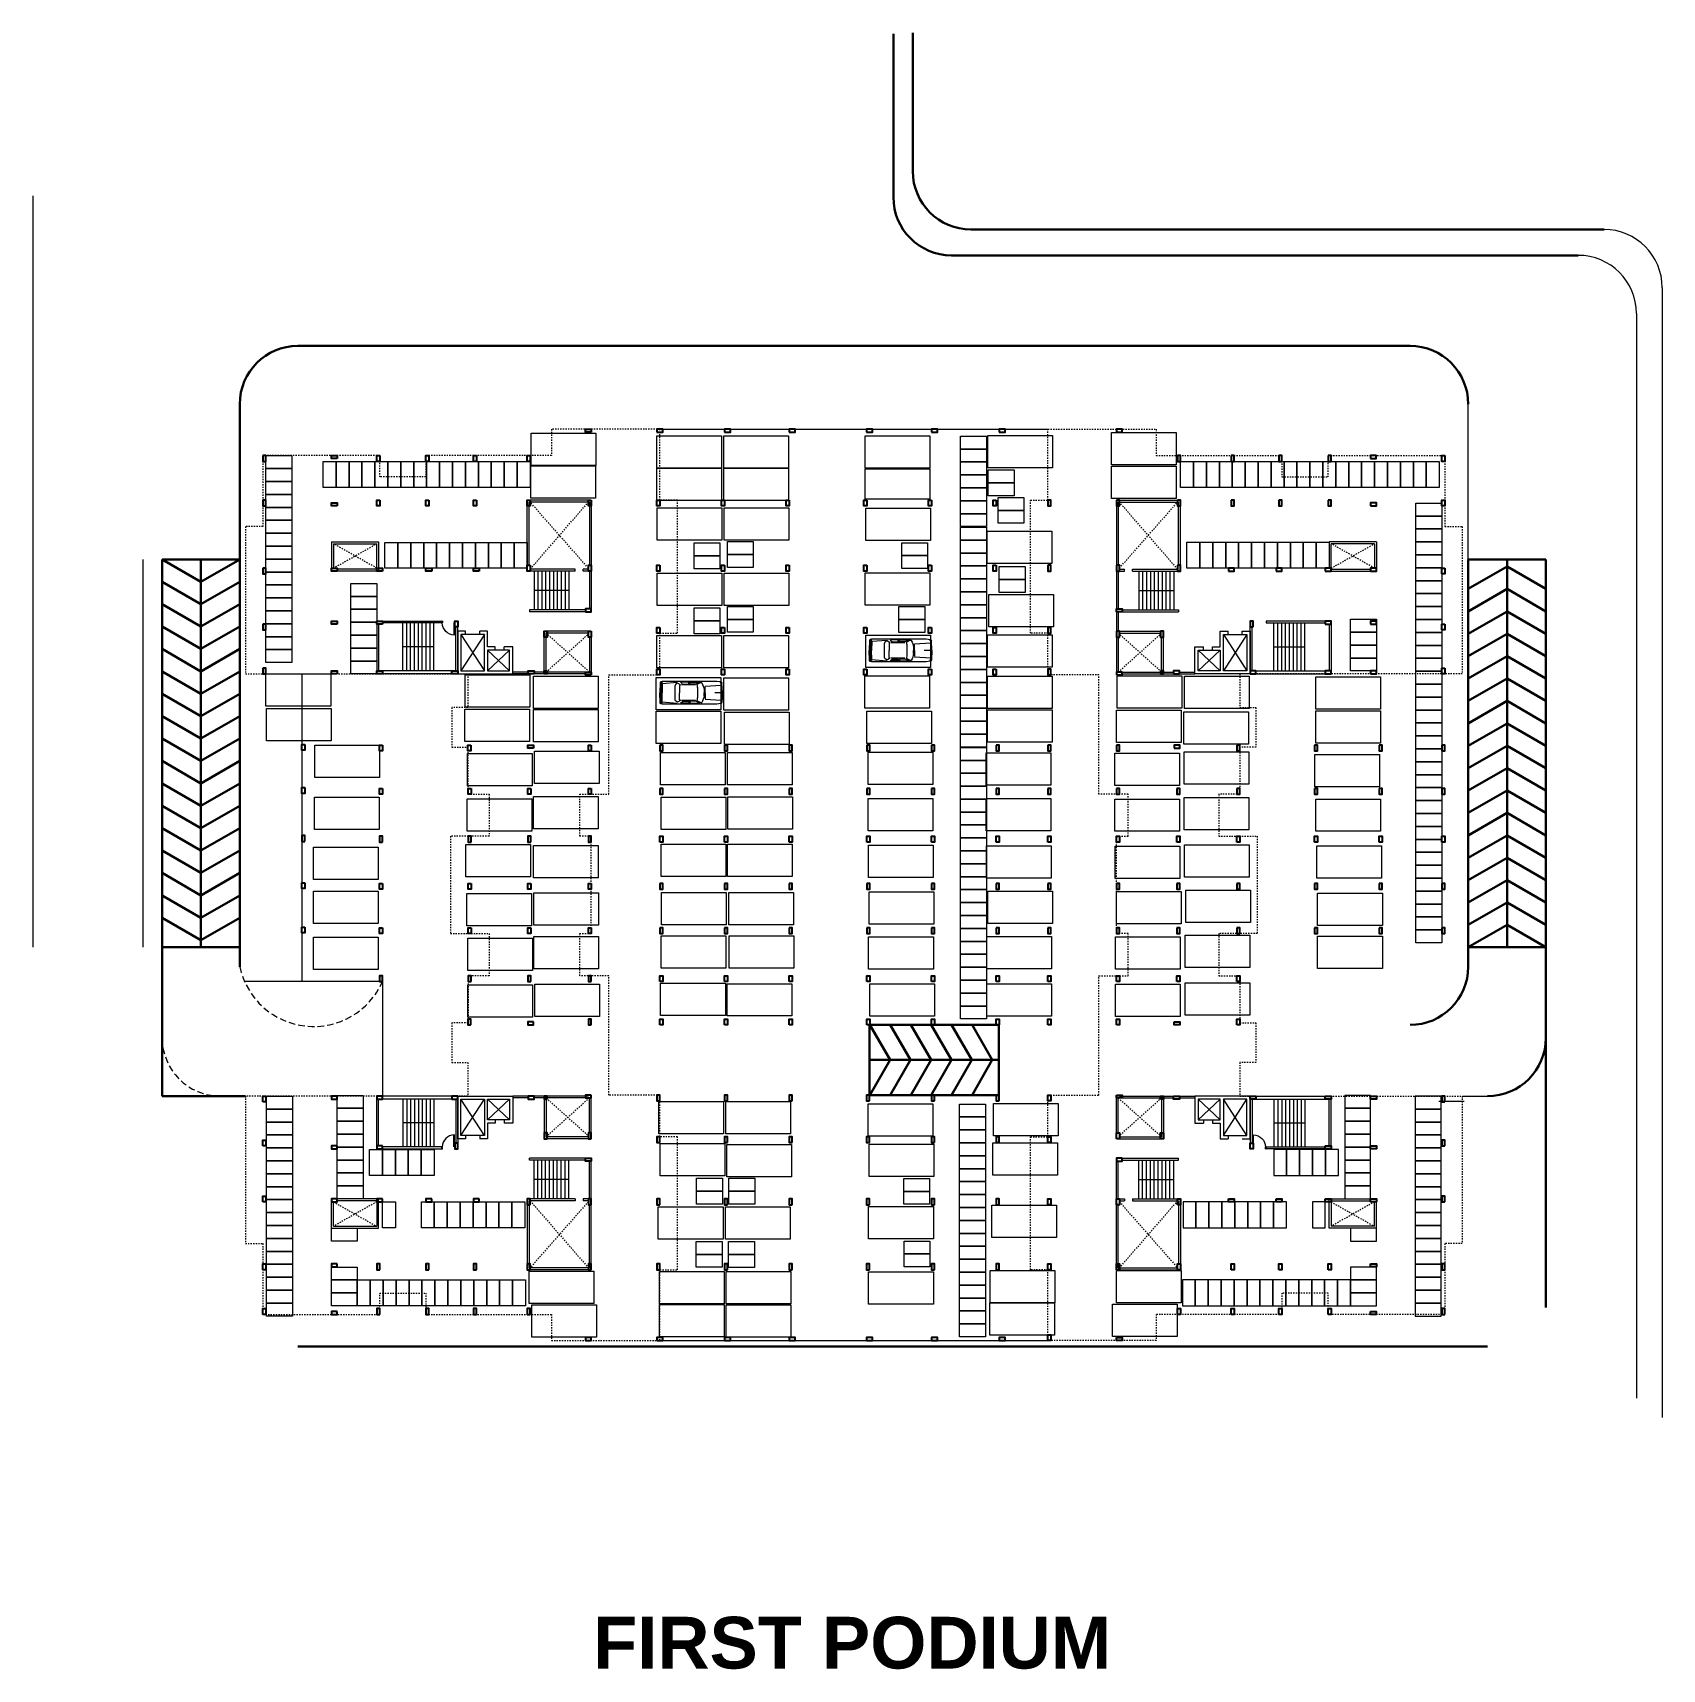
# Model space of a CAD drawing. Header units: inches. Extents: x -1 to 125, y 5 to 132.
import ezdxf

# ---------------------------------------------------------------- set-up
doc = ezdxf.new("R2010")
doc.units = ezdxf.units.IN
doc.header["$MEASUREMENT"] = 0
doc.linetypes.add('DASHED', pattern=[0.75, 0.5, -0.25])
doc.linetypes.add('DASHED2', pattern=[9.525, 6.35, -3.175])
for name, color, linetype, lineweight in [('above', 252, 'DASHED2', 20), ('car', 253, 'Continuous', 9), ('col', 250, 'Continuous', 25), ('DASHED', 253, 'DASHED', 20), ('elev 1', 252, 'Continuous', 9), ('forms', 251, 'Continuous', 20), ('FUR', 250, 'Continuous', 9), ('RAMP', 252, 'Continuous', 30), ('ROAD', 8, 'Continuous', 30), ('V PARKING', 253, 'Continuous', 20), ('walls', 250, 'Continuous', 18)]:
    doc.layers.add(name, color=color, linetype=linetype, lineweight=lineweight)
doc.styles.get("Standard").update_dxf_attribs({"font": 'arial.ttf'})

msp = doc.modelspace()

# ---------------------------------------------------------------- texts
at = {"insert": (42.33, 9.17), "char_height": 4, "attachment_point": 1}
msp.add_mtext_dynamic_manual_height_columns('{\\fArial|b1|i0|c0|p34;FIRST PODIUM }', width=1190.7138, gutter_width=20, heights=[0], dxfattribs=at)

# ---------------------------------------------------------------- blocks, each defined once
blk = doc.blocks.new('02PCAR12')
at = {"color": 0, "linetype": 'ByBlock'}
for p, q in [((-210, 34), (-211, 0)), ((-210, -34), (-211, 0)), ((-207, 37), (-210, 34)), ((-203, 38), (-207, 37)), ((-206, 37), (-207, 0)), ((-206, -37), (-207, 0)), ((-204, 34.1), (-206, 35.1)), ((-203, 38.1), (-204, 34.1)), ((-204, -34), (-204, 34)), ((-19, 38), (-203, 38)), ((-202.4, 30.8), (-203, 0)), ((-202.4, -30.8), (-203, 0)), ((-202.4, 30.8), (-152, 35)), ((-157.9, 27.3), (-158.9, 24.1)), ((-158.9, 24.1), (-158.9, -24)), ((-150.8, 32.3), (-157.9, 27.3)), ((-141.5, 26), (-150.8, 32.3)), ((-141.5, 26), (-144.2, 23.5)), ((-144.2, 23.5), (-144.2, 0)), ((-144.2, -23.5), (-144.2, 0)), ((-113.2, 35.5), (-140.8, 34.9)), ((-140.8, 34.9), (-134, 29.2)), ((-91, 26), (-138, 26)), ((-134, 29), (-113, 29)), ((-113, 29), (-113.2, 35.5)), ((-109.4, 29), (-109.2, 35.3)), ((-90, 29), (-109.4, 29)), ((-109.2, 35.3), (-75.9, 35.3)), ((-76.4, 35.3), (-90, 29)), ((-72.1, 34.2), (-85.9, 27.4)), ((-84, -12), (-84, 12)), ((-62, 10), (-62, 0)), ((-62, -10), (-62, 0)), ((-58.3, 21.8), (-4, 25)), ((-58, 0), (-58, 21)), ((-58, 0), (-58, -21)), ((-3, 0), (-26, 0)), ((-6, 36), (-19, 38)), ((-5, 32), (-6.4, 34.9)), ((-5, 32), (-4, 25)), ((-4, 25), (-3, 0)), ((-4, -25), (-3, 0)), ((0, 0), (-1.8, 32.2)), ((0, 0), (-1.8, -32.2)), ((-207, -37), (-210, -34)), ((-203, -38), (-207, -37)), ((-204, -34), (-206, -35)), ((-203, -38), (-204, -34)), ((-19, -38), (-203, -38)), ((-202.4, -30.7), (-152, -34.9)), ((-157.9, -27.3), (-158.9, -24.1)), ((-150.8, -32.3), (-157.9, -27.3)), ((-141.5, -26), (-150.8, -32.3)), ((-141.5, -26), (-144.2, -23.5)), ((-140.8, -34.9), (-134, -29.2)), ((-113.2, -35.5), (-140.8, -34.9)), ((-91, -26), (-138, -26)), ((-134, -29), (-113, -29)), ((-113, -29), (-113.2, -35.5)), ((-90, -29), (-109.4, -29)), ((-109.4, -29), (-109.2, -35.3)), ((-109.2, -35.3), (-75.9, -35.3)), ((-76.4, -35.3), (-90, -29)), ((-72.1, -34.2), (-85.9, -27.4)), ((-58.3, -21.8), (-4, -25)), ((-6, -36), (-19, -38)), ((-5, -32), (-6.4, -34.9)), ((-5, -32), (-4, -25))]:
    blk.add_line(p, q, dxfattribs=at)
for centre, radius, start, end in [((-461, -27.1), 379.1, 5.9264, 8.267), ((-71.4, 32.4), 2, 31.5638, 113.1257), ((-115.3, 5.4), 53.6, 4.9379, 31.5638), ((-8.2, 34), 2, 26.5651, 90), ((-5.8, 32), 4, 3.0128, 90), ((-461, 27.1), 379.1, 351.733, 354.0736), ((-71.4, -32.4), 2, 246.8743, 328.4362), ((-115.3, -5.4), 53.6, 328.4362, 355.0621), ((-8.2, -34), 2, 270, 333.4349), ((-5.8, -32), 4, 270, 356.9872)]:
    blk.add_arc(centre, radius, start, end, dxfattribs=at)

# ---------------------------------------------------------------- linework, layer by layer
at = {"layer": 'above', "ltscale": 0.01}
for p, q in [((41.96, 90.26), (37.46, 95.37)), ((37.46, 90.18), (41.96, 95.37)), ((83.01, 90.26), (87.51, 95.37)), ((87.51, 90.18), (83.01, 95.37)), ((25.6, 90.26), (22.25, 92.15)), ((22.25, 90.26), (25.6, 92.15)), ((99.38, 90.26), (102.73, 92.15)), ((102.73, 90.26), (99.38, 92.15)), ((42.04, 82.23), (38.7, 85.23)), ((38.7, 82.23), (41.96, 85.16)), ((82.93, 82.23), (86.19, 85.16)), ((86.27, 82.23), (83.01, 85.16)), ((42.04, 49.29), (38.7, 46.29)), ((38.7, 49.29), (41.96, 46.37)), ((82.93, 49.29), (86.27, 46.29)), ((86.27, 49.29), (83.01, 46.37)), ((25.6, 41.26), (22.25, 39.37)), ((22.25, 41.26), (25.6, 39.37)), ((37.46, 41.34), (41.96, 36.16)), ((41.96, 41.27), (37.46, 36.16)), ((87.51, 41.34), (83.01, 36.16)), ((83.01, 41.27), (87.51, 36.16)), ((99.38, 41.26), (102.73, 39.37)), ((102.73, 41.26), (99.38, 39.37))]:
    msp.add_line(p, q, dxfattribs=at)
at = {"layer": 'col'}
for points in [[(42.19, 100.77), (41.74, 100.77), (41.74, 101), (42.19, 101)], [(47.26, 100.77), (47.71, 100.77), (47.71, 101), (47.26, 101)], [(52.49, 100.77), (52.94, 100.77), (52.94, 101), (52.49, 101)], [(57.49, 100.77), (57.94, 100.77), (57.94, 101), (57.49, 101)], [(63.47, 100.77), (63.92, 100.77), (63.92, 101), (63.47, 101)], [(68.5, 100.77), (68.95, 100.77), (68.95, 101), (68.5, 101)], [(73.72, 100.77), (74.17, 100.77), (74.17, 101), (73.72, 101)], [(82.78, 100.77), (83.23, 100.77), (83.23, 101), (82.78, 101)], [(16.8, 98.96), (16.8, 98.51), (17.03, 98.51), (17.03, 98.96)], [(22.55, 98.73), (22.1, 98.73), (22.1, 98.96), (22.55, 98.96)], [(25.83, 98.96), (25.83, 98.51), (25.6, 98.51), (25.6, 98.96)], [(29.63, 98.96), (29.63, 98.51), (29.4, 98.51), (29.4, 98.96)], [(33.31, 98.96), (33.31, 98.51), (33.08, 98.51), (33.08, 98.96)], [(37.46, 98.96), (37.46, 98.51), (37.23, 98.51), (37.23, 98.96)], [(87.51, 98.96), (87.51, 98.51), (87.74, 98.51), (87.74, 98.96)], [(91.66, 98.96), (91.66, 98.51), (91.89, 98.51), (91.89, 98.96)], [(95.35, 98.96), (95.35, 98.51), (95.58, 98.51), (95.58, 98.96)], [(99.15, 98.96), (99.15, 98.51), (99.38, 98.51), (99.38, 98.96)], [(102.42, 98.73), (102.87, 98.73), (102.87, 98.96), (102.42, 98.96)], [(108.17, 98.96), (108.17, 98.51), (107.94, 98.51), (107.94, 98.96)], [(16.8, 95.52), (16.8, 95.07), (17.03, 95.07), (17.03, 95.52)], [(22.55, 95.07), (22.1, 95.07), (22.1, 95.3), (22.55, 95.3)], [(25.83, 95.52), (25.83, 95.07), (25.6, 95.07), (25.6, 95.52)], [(29.63, 95.52), (29.63, 95.07), (29.4, 95.07), (29.4, 95.52)], [(33.31, 95.52), (33.31, 95.07), (33.08, 95.07), (33.08, 95.52)], [(37.46, 95.52), (37.46, 95.07), (37.23, 95.07), (37.23, 95.52)], [(42.19, 95.52), (42.19, 95.07), (41.96, 95.07), (41.96, 95.52)], [(47.49, 95.52), (47.49, 95.07), (47.26, 95.07), (47.26, 95.52)], [(52.49, 95.52), (52.49, 95.07), (52.26, 95.07), (52.26, 95.52)], [(57.49, 95.52), (57.49, 95.07), (57.26, 95.07), (57.26, 95.52)], [(63.49, 95.52), (63.49, 95.07), (63.26, 95.07), (63.26, 95.52)], [(68.49, 95.52), (68.49, 95.07), (68.26, 95.07), (68.26, 95.52)], [(73.49, 95.52), (73.49, 95.07), (73.26, 95.07), (73.26, 95.52)], [(77.49, 95.52), (77.49, 95.07), (77.72, 95.07), (77.72, 95.52)], [(82.78, 95.52), (82.78, 95.07), (83.01, 95.07), (83.01, 95.52)], [(87.51, 95.52), (87.51, 95.07), (87.74, 95.07), (87.74, 95.52)], [(91.66, 95.52), (91.66, 95.07), (91.89, 95.07), (91.89, 95.52)], [(95.35, 95.52), (95.35, 95.07), (95.58, 95.07), (95.58, 95.52)], [(99.15, 95.52), (99.15, 95.07), (99.38, 95.07), (99.38, 95.52)], [(102.43, 95.07), (102.88, 95.07), (102.88, 95.3), (102.43, 95.3)], [(108.17, 95.52), (108.17, 95.07), (107.94, 95.07), (107.94, 95.52)], [(16.8, 90.26), (16.8, 89.81), (17.03, 89.81), (17.03, 90.26)], [(22.55, 90.03), (22.1, 90.03), (22.1, 90.26), (22.55, 90.26)], [(26.05, 90.03), (25.6, 90.03), (25.6, 90.26), (26.05, 90.26)], [(29.85, 90.03), (29.4, 90.03), (29.4, 90.26), (29.85, 90.26)], [(33.53, 90.03), (33.08, 90.03), (33.08, 90.26), (33.53, 90.26)], [(37.46, 90.48), (37.46, 90.03), (37.23, 90.03), (37.23, 90.48)], [(42.19, 90.48), (42.19, 90.03), (41.96, 90.03), (41.96, 90.48)], [(47.49, 90.48), (47.49, 90.03), (47.26, 90.03), (47.26, 90.48)], [(52.49, 90.48), (52.49, 90.03), (52.26, 90.03), (52.26, 90.48)], [(57.49, 90.48), (57.49, 90.03), (57.26, 90.03), (57.26, 90.48)], [(63.49, 90.48), (63.49, 90.03), (63.26, 90.03), (63.26, 90.48)], [(68.49, 90.48), (68.49, 90.03), (68.26, 90.03), (68.26, 90.48)], [(73.49, 90.48), (73.49, 90.03), (73.26, 90.03), (73.26, 90.48)], [(77.49, 90.48), (77.49, 90.03), (77.72, 90.03), (77.72, 90.48)], [(82.78, 90.48), (82.78, 90.03), (83.01, 90.03), (83.01, 90.48)], [(87.51, 90.48), (87.51, 90.03), (87.74, 90.03), (87.74, 90.48)], [(91.44, 90.03), (91.89, 90.03), (91.89, 90.26), (91.44, 90.26)], [(95.13, 90.03), (95.58, 90.03), (95.58, 90.26), (95.13, 90.26)], [(98.93, 90.03), (99.38, 90.03), (99.38, 90.26), (98.93, 90.26)], [(102.43, 90.03), (102.88, 90.03), (102.88, 90.26), (102.43, 90.26)], [(108.17, 90.26), (108.17, 89.81), (107.94, 89.81), (107.94, 90.26)], [(22.55, 85.94), (22.1, 85.94), (22.1, 86.17), (22.55, 86.17)], [(26.05, 85.94), (25.6, 85.94), (25.6, 86.17), (26.05, 86.17)], [(31.63, 85.72), (31.63, 86.17), (31.86, 86.17), (31.86, 85.72)], [(41.74, 86.88), (42.19, 86.88), (42.19, 87.11), (41.74, 87.11)], [(83.23, 86.88), (82.78, 86.88), (82.78, 87.11), (83.23, 87.11)], [(93.35, 85.72), (93.35, 86.17), (93.12, 86.17), (93.12, 85.72)], [(98.93, 85.94), (99.38, 85.94), (99.38, 86.17), (98.93, 86.17)], [(102.43, 85.94), (102.88, 85.94), (102.88, 86.17), (102.43, 86.17)], [(16.8, 85.94), (16.8, 85.49), (17.03, 85.49), (17.03, 85.94)], [(38.78, 85.38), (38.78, 84.93), (38.55, 84.93), (38.55, 85.38)], [(42.19, 85.38), (42.19, 84.93), (41.96, 84.93), (41.96, 85.38)], [(47.49, 85.68), (47.49, 85.23), (47.26, 85.23), (47.26, 85.68)], [(52.49, 85.68), (52.49, 85.23), (52.26, 85.23), (52.26, 85.68)], [(57.49, 85.68), (57.49, 85.23), (57.26, 85.23), (57.26, 85.68)], [(63.49, 85.68), (63.49, 85.23), (63.26, 85.23), (63.26, 85.68)], [(68.49, 85.68), (68.49, 85.23), (68.26, 85.23), (68.26, 85.68)], [(73.49, 85.68), (73.49, 85.23), (73.26, 85.23), (73.26, 85.68)], [(77.49, 85.68), (77.49, 85.23), (77.72, 85.23), (77.72, 85.68)], [(82.78, 85.38), (82.78, 84.93), (83.01, 84.93), (83.01, 85.38)], [(86.19, 85.38), (86.19, 84.93), (86.42, 84.93), (86.42, 85.38)], [(108.17, 85.94), (108.17, 85.49), (107.94, 85.49), (107.94, 85.94)], [(16.8, 82.53), (16.8, 82.08), (17.03, 82.08), (17.03, 82.53)], [(22.55, 82.08), (22.1, 82.08), (22.1, 82.31), (22.55, 82.31)], [(26.05, 82.08), (25.6, 82.08), (25.6, 82.31), (26.05, 82.31)], [(31.86, 82.08), (31.41, 82.08), (31.41, 82.31), (31.86, 82.31)], [(37.77, 82.08), (37.32, 82.08), (37.32, 82.31), (37.77, 82.31)], [(38.78, 82.31), (38.78, 82.08), (38.55, 82.08), (38.55, 82.31)], [(47.49, 82.45), (47.49, 82), (47.26, 82), (47.26, 82.45)], [(52.49, 82.45), (52.49, 82), (52.26, 82), (52.26, 82.45)], [(57.49, 82.45), (57.49, 82), (57.26, 82), (57.26, 82.45)], [(63.49, 82.45), (63.49, 82), (63.26, 82), (63.26, 82.45)], [(68.49, 82.45), (68.49, 82), (68.26, 82), (68.26, 82.45)], [(73.49, 82.45), (73.49, 82), (73.26, 82), (73.26, 82.45)], [(77.49, 82.45), (77.49, 82), (77.72, 82), (77.72, 82.45)], [(86.19, 82.31), (86.19, 82.08), (86.42, 82.08), (86.42, 82.31)], [(87.2, 82.08), (87.65, 82.08), (87.65, 82.31), (87.2, 82.31)], [(93.12, 82.08), (93.57, 82.08), (93.57, 82.31), (93.12, 82.31)], [(98.93, 82.08), (99.38, 82.08), (99.38, 82.31), (98.93, 82.31)], [(102.43, 82.08), (102.88, 82.08), (102.88, 82.31), (102.43, 82.31)], [(108.17, 82.53), (108.17, 82.08), (107.94, 82.08), (107.94, 82.53)], [(42.19, 82), (41.74, 82), (41.74, 82.23), (42.19, 82.23)], [(82.78, 82), (83.23, 82), (83.23, 82.23), (82.78, 82.23)], [(20.05, 76.63), (20.05, 76.18), (19.82, 76.18), (19.82, 76.63)], [(26.05, 76.58), (26.05, 76.13), (25.82, 76.13), (25.82, 76.58)], [(32.88, 76.58), (32.88, 76.13), (32.65, 76.13), (32.65, 76.58)], [(37.73, 76.35), (37.28, 76.35), (37.28, 76.58), (37.73, 76.58)], [(42.19, 76.58), (42.19, 76.13), (41.96, 76.13), (41.96, 76.58)], [(47.49, 76.58), (47.49, 76.13), (47.72, 76.13), (47.72, 76.58)], [(52.49, 76.58), (52.49, 76.13), (52.72, 76.13), (52.72, 76.58)], [(57.49, 76.58), (57.49, 76.13), (57.72, 76.13), (57.72, 76.58)], [(63.49, 76.58), (63.49, 76.13), (63.72, 76.13), (63.72, 76.58)], [(68.49, 76.58), (68.49, 76.13), (68.72, 76.13), (68.72, 76.58)], [(73.49, 76.58), (73.49, 76.13), (73.72, 76.13), (73.72, 76.58)], [(77.49, 76.58), (77.49, 76.13), (77.72, 76.13), (77.72, 76.58)], [(82.78, 76.58), (82.78, 76.13), (83.01, 76.13), (83.01, 76.58)], [(87.24, 76.35), (87.69, 76.35), (87.69, 76.58), (87.24, 76.58)], [(92.09, 76.58), (92.09, 76.13), (92.32, 76.13), (92.32, 76.58)], [(98.09, 76.58), (98.09, 76.13), (98.32, 76.13), (98.32, 76.58)], [(103.09, 76.58), (103.09, 76.13), (103.32, 76.13), (103.32, 76.58)], [(107.94, 76.58), (107.94, 76.13), (108.17, 76.13), (108.17, 76.58)], [(20.05, 73.29), (20.05, 72.84), (19.82, 72.84), (19.82, 73.29)], [(26.05, 73.23), (26.05, 72.78), (25.82, 72.78), (25.82, 73.23)], [(32.89, 73.23), (32.89, 72.78), (32.66, 72.78), (32.66, 73.23)], [(37.51, 73.23), (37.51, 72.78), (37.28, 72.78), (37.28, 73.23)], [(42.19, 73.23), (42.19, 72.78), (41.96, 72.78), (41.96, 73.23)], [(47.49, 73.23), (47.49, 72.78), (47.72, 72.78), (47.72, 73.23)], [(52.49, 73.23), (52.49, 72.78), (52.72, 72.78), (52.72, 73.23)], [(57.49, 73.23), (57.49, 72.78), (57.72, 72.78), (57.72, 73.23)], [(63.49, 73.23), (63.49, 72.78), (63.72, 72.78), (63.72, 73.23)], [(68.49, 73.23), (68.49, 72.78), (68.72, 72.78), (68.72, 73.23)], [(73.49, 73.23), (73.49, 72.78), (73.72, 72.78), (73.72, 73.23)], [(77.49, 73.23), (77.49, 72.78), (77.72, 72.78), (77.72, 73.23)], [(82.78, 73.23), (82.78, 72.78), (83.01, 72.78), (83.01, 73.23)], [(87.46, 73.23), (87.46, 72.78), (87.69, 72.78), (87.69, 73.23)], [(92.09, 73.23), (92.09, 72.78), (92.32, 72.78), (92.32, 73.23)], [(98.09, 73.23), (98.09, 72.78), (98.32, 72.78), (98.32, 73.23)], [(103.09, 73.23), (103.09, 72.78), (103.32, 72.78), (103.32, 73.23)], [(107.94, 73.23), (107.94, 72.78), (108.17, 72.78), (108.17, 73.23)], [(20.05, 69.13), (20.05, 69.58), (19.82, 69.58), (19.82, 69.13)], [(26.05, 69.08), (26.05, 69.53), (25.82, 69.53), (25.82, 69.08)], [(32.89, 69.08), (32.89, 69.53), (32.66, 69.53), (32.66, 69.08)], [(37.51, 69.08), (37.51, 69.53), (37.28, 69.53), (37.28, 69.08)], [(42.19, 69.08), (42.19, 69.53), (41.96, 69.53), (41.96, 69.08)], [(47.49, 69.08), (47.49, 69.53), (47.72, 69.53), (47.72, 69.08)], [(52.49, 69.08), (52.49, 69.53), (52.72, 69.53), (52.72, 69.08)], [(57.49, 69.08), (57.49, 69.53), (57.72, 69.53), (57.72, 69.08)], [(63.49, 69.08), (63.49, 69.53), (63.72, 69.53), (63.72, 69.08)], [(68.49, 69.08), (68.49, 69.53), (68.72, 69.53), (68.72, 69.08)], [(73.49, 69.08), (73.49, 69.53), (73.72, 69.53), (73.72, 69.08)], [(77.49, 69.08), (77.49, 69.53), (77.72, 69.53), (77.72, 69.08)], [(82.78, 69.08), (82.78, 69.53), (83.01, 69.53), (83.01, 69.08)], [(87.46, 69.08), (87.46, 69.53), (87.69, 69.53), (87.69, 69.08)], [(92.09, 69.08), (92.09, 69.53), (92.32, 69.53), (92.32, 69.08)], [(98.09, 69.08), (98.09, 69.53), (98.32, 69.53), (98.32, 69.08)], [(103.09, 69.08), (103.09, 69.53), (103.32, 69.53), (103.32, 69.08)], [(107.94, 69.08), (107.94, 69.53), (108.17, 69.53), (108.17, 69.08)], [(20.05, 65.93), (20.05, 65.48), (19.82, 65.48), (19.82, 65.93)], [(26.05, 65.88), (26.05, 65.43), (25.82, 65.43), (25.82, 65.88)], [(32.89, 65.88), (32.89, 65.43), (32.66, 65.43), (32.66, 65.88)], [(37.51, 65.88), (37.51, 65.43), (37.28, 65.43), (37.28, 65.88)], [(42.19, 65.88), (42.19, 65.43), (41.96, 65.43), (41.96, 65.88)], [(47.49, 65.88), (47.49, 65.43), (47.72, 65.43), (47.72, 65.88)], [(52.49, 65.88), (52.49, 65.43), (52.72, 65.43), (52.72, 65.88)], [(57.49, 65.88), (57.49, 65.43), (57.72, 65.43), (57.72, 65.88)], [(63.49, 65.88), (63.49, 65.43), (63.72, 65.43), (63.72, 65.88)], [(68.49, 65.88), (68.49, 65.43), (68.72, 65.43), (68.72, 65.88)], [(73.49, 65.88), (73.49, 65.43), (73.72, 65.43), (73.72, 65.88)], [(77.49, 65.88), (77.49, 65.43), (77.72, 65.43), (77.72, 65.88)], [(82.78, 65.88), (82.78, 65.43), (83.01, 65.43), (83.01, 65.88)], [(87.46, 65.88), (87.46, 65.43), (87.69, 65.43), (87.69, 65.88)], [(92.09, 65.88), (92.09, 65.43), (92.32, 65.43), (92.32, 65.88)], [(98.09, 65.88), (98.09, 65.43), (98.32, 65.43), (98.32, 65.88)], [(103.09, 65.88), (103.09, 65.43), (103.32, 65.43), (103.32, 65.88)], [(107.94, 65.88), (107.94, 65.43), (108.17, 65.43), (108.17, 65.88)], [(20.05, 62.5), (20.05, 62.05), (19.82, 62.05), (19.82, 62.5)], [(26.05, 62.45), (26.05, 62), (25.82, 62), (25.82, 62.45)], [(32.89, 62.45), (32.89, 62), (32.66, 62), (32.66, 62.45)], [(37.51, 62.45), (37.51, 62), (37.28, 62), (37.28, 62.45)], [(42.19, 62.45), (42.19, 62), (41.96, 62), (41.96, 62.45)], [(47.49, 62.45), (47.49, 62), (47.72, 62), (47.72, 62.45)], [(52.49, 62.45), (52.49, 62), (52.72, 62), (52.72, 62.45)], [(57.49, 62.45), (57.49, 62), (57.72, 62), (57.72, 62.45)], [(63.49, 62.45), (63.49, 62), (63.72, 62), (63.72, 62.45)], [(68.49, 62.45), (68.49, 62), (68.72, 62), (68.72, 62.45)], [(73.49, 62.45), (73.49, 62), (73.72, 62), (73.72, 62.45)], [(77.49, 62.45), (77.49, 62), (77.72, 62), (77.72, 62.45)], [(82.78, 62.45), (82.78, 62), (83.01, 62), (83.01, 62.45)], [(87.46, 62.45), (87.46, 62), (87.69, 62), (87.69, 62.45)], [(92.09, 62.45), (92.09, 62), (92.32, 62), (92.32, 62.45)], [(98.09, 62.45), (98.09, 62), (98.32, 62), (98.32, 62.45)], [(103.09, 62.45), (103.09, 62), (103.32, 62), (103.32, 62.45)], [(107.94, 62.45), (107.94, 62), (108.17, 62), (108.17, 62.45)], [(26.05, 58.29), (26.05, 58.74), (25.82, 58.74), (25.82, 58.29)], [(32.89, 58.29), (32.89, 58.74), (32.66, 58.74), (32.66, 58.29)], [(37.51, 58.29), (37.51, 58.74), (37.28, 58.74), (37.28, 58.29)], [(42.19, 58.29), (42.19, 58.74), (41.96, 58.74), (41.96, 58.29)], [(47.49, 58.29), (47.49, 58.74), (47.72, 58.74), (47.72, 58.29)], [(52.49, 58.29), (52.49, 58.74), (52.72, 58.74), (52.72, 58.29)], [(57.49, 58.29), (57.49, 58.74), (57.72, 58.74), (57.72, 58.29)], [(63.49, 58.29), (63.49, 58.74), (63.72, 58.74), (63.72, 58.29)], [(68.49, 58.29), (68.49, 58.74), (68.72, 58.74), (68.72, 58.29)], [(73.49, 58.29), (73.49, 58.74), (73.72, 58.74), (73.72, 58.29)], [(77.49, 58.29), (77.49, 58.74), (77.72, 58.74), (77.72, 58.29)], [(82.78, 58.29), (82.78, 58.74), (83.01, 58.74), (83.01, 58.29)], [(87.46, 58.29), (87.46, 58.74), (87.69, 58.74), (87.69, 58.29)], [(92.09, 58.29), (92.09, 58.74), (92.32, 58.74), (92.32, 58.29)], [(32.88, 54.94), (32.88, 55.39), (32.65, 55.39), (32.65, 54.94)], [(37.73, 55.17), (37.28, 55.17), (37.28, 54.94), (37.73, 54.94)], [(42.19, 54.94), (42.19, 55.39), (41.96, 55.39), (41.96, 54.94)], [(47.49, 54.94), (47.49, 55.39), (47.72, 55.39), (47.72, 54.94)], [(52.49, 54.94), (52.49, 55.39), (52.72, 55.39), (52.72, 54.94)], [(57.49, 54.94), (57.49, 55.39), (57.72, 55.39), (57.72, 54.94)], [(63.49, 54.94), (63.49, 55.39), (63.72, 55.39), (63.72, 54.94)], [(68.49, 54.94), (68.49, 55.39), (68.72, 55.39), (68.72, 54.94)], [(73.49, 54.94), (73.49, 55.39), (73.72, 55.39), (73.72, 54.94)], [(77.49, 54.94), (77.49, 55.39), (77.72, 55.39), (77.72, 54.94)], [(82.78, 54.94), (82.78, 55.39), (83.01, 55.39), (83.01, 54.94)], [(87.24, 55.17), (87.69, 55.17), (87.69, 54.94), (87.24, 54.94)], [(92.09, 54.94), (92.09, 55.39), (92.32, 55.39), (92.32, 54.94)], [(16.8, 48.99), (16.8, 49.44), (17.03, 49.44), (17.03, 48.99)], [(22.55, 49.44), (22.1, 49.44), (22.1, 49.21), (22.55, 49.21)], [(26.05, 49.44), (25.6, 49.44), (25.6, 49.21), (26.05, 49.21)], [(31.86, 49.44), (31.41, 49.44), (31.41, 49.21), (31.86, 49.21)], [(37.77, 49.44), (37.32, 49.44), (37.32, 49.21), (37.77, 49.21)], [(38.78, 49.21), (38.78, 49.44), (38.55, 49.44), (38.55, 49.21)], [(42.19, 49.52), (41.74, 49.52), (41.74, 49.29), (42.19, 49.29)], [(47.49, 49.07), (47.49, 49.52), (47.26, 49.52), (47.26, 49.07)], [(52.72, 49.07), (52.72, 49.52), (52.49, 49.52), (52.49, 49.07)], [(57.72, 49.07), (57.72, 49.52), (57.49, 49.52), (57.49, 49.07)], [(63.7, 49.07), (63.7, 49.52), (63.47, 49.52), (63.47, 49.07)], [(68.73, 49.07), (68.73, 49.52), (68.5, 49.52), (68.5, 49.07)], [(73.72, 49.07), (73.72, 49.52), (73.49, 49.52), (73.49, 49.07)], [(77.49, 49.07), (77.49, 49.52), (77.72, 49.52), (77.72, 49.07)], [(82.78, 49.52), (83.23, 49.52), (83.23, 49.29), (82.78, 49.29)], [(86.19, 49.21), (86.19, 49.44), (86.42, 49.44), (86.42, 49.21)], [(87.2, 49.44), (87.65, 49.44), (87.65, 49.21), (87.2, 49.21)], [(93.12, 49.44), (93.57, 49.44), (93.57, 49.21), (93.12, 49.21)], [(98.93, 49.44), (99.38, 49.44), (99.38, 49.21), (98.93, 49.21)], [(102.43, 49.44), (102.88, 49.44), (102.88, 49.21), (102.43, 49.21)], [(108.17, 48.99), (108.17, 49.44), (107.94, 49.44), (107.94, 48.99)], [(16.8, 45.58), (16.8, 46.03), (17.03, 46.03), (17.03, 45.58)], [(22.55, 45.58), (22.1, 45.58), (22.1, 45.35), (22.55, 45.35)], [(26.05, 45.58), (25.6, 45.58), (25.6, 45.35), (26.05, 45.35)], [(31.63, 45.8), (31.63, 45.35), (31.86, 45.35), (31.86, 45.8)], [(38.78, 46.14), (38.78, 46.59), (38.55, 46.59), (38.55, 46.14)], [(42.19, 46.14), (42.19, 46.59), (41.96, 46.59), (41.96, 46.14)], [(47.49, 45.84), (47.49, 46.29), (47.26, 46.29), (47.26, 45.84)], [(52.72, 45.84), (52.72, 46.29), (52.49, 46.29), (52.49, 45.84)], [(57.72, 45.84), (57.72, 46.29), (57.49, 46.29), (57.49, 45.84)], [(63.7, 45.84), (63.7, 46.29), (63.47, 46.29), (63.47, 45.84)], [(68.73, 45.84), (68.73, 46.29), (68.5, 46.29), (68.5, 45.84)], [(73.72, 45.84), (73.72, 46.29), (73.49, 46.29), (73.49, 45.84)], [(77.49, 45.84), (77.49, 46.29), (77.72, 46.29), (77.72, 45.84)], [(82.78, 46.14), (82.78, 46.59), (83.01, 46.59), (83.01, 46.14)], [(86.19, 46.14), (86.19, 46.59), (86.42, 46.59), (86.42, 46.14)], [(93.35, 45.8), (93.35, 45.35), (93.12, 45.35), (93.12, 45.8)], [(98.93, 45.58), (99.38, 45.58), (99.38, 45.35), (98.93, 45.35)], [(102.43, 45.58), (102.88, 45.58), (102.88, 45.35), (102.43, 45.35)], [(108.17, 45.58), (108.17, 46.03), (107.94, 46.03), (107.94, 45.58)], [(41.74, 44.64), (42.19, 44.64), (42.19, 44.41), (41.74, 44.41)], [(83.23, 44.64), (82.78, 44.64), (82.78, 44.41), (83.23, 44.41)], [(16.8, 41.26), (16.8, 41.71), (17.03, 41.71), (17.03, 41.26)], [(22.55, 41.49), (22.1, 41.49), (22.1, 41.26), (22.55, 41.26)], [(26.05, 41.49), (25.6, 41.49), (25.6, 41.26), (26.05, 41.26)], [(29.85, 41.49), (29.4, 41.49), (29.4, 41.26), (29.85, 41.26)], [(33.53, 41.49), (33.08, 41.49), (33.08, 41.26), (33.53, 41.26)], [(37.46, 41.04), (37.46, 41.49), (37.23, 41.49), (37.23, 41.04)], [(42.19, 41.04), (42.19, 41.49), (41.96, 41.49), (41.96, 41.04)], [(47.49, 41.04), (47.49, 41.49), (47.26, 41.49), (47.26, 41.04)], [(52.72, 41.04), (52.72, 41.49), (52.49, 41.49), (52.49, 41.04)], [(57.72, 41.04), (57.72, 41.49), (57.49, 41.49), (57.49, 41.04)], [(63.7, 41.04), (63.7, 41.49), (63.47, 41.49), (63.47, 41.04)], [(68.73, 41.04), (68.73, 41.49), (68.5, 41.49), (68.5, 41.04)], [(73.72, 41.04), (73.72, 41.49), (73.49, 41.49), (73.49, 41.04)], [(77.49, 41.04), (77.49, 41.49), (77.72, 41.49), (77.72, 41.04)], [(82.78, 41.04), (82.78, 41.49), (83.01, 41.49), (83.01, 41.04)], [(87.51, 41.04), (87.51, 41.49), (87.74, 41.49), (87.74, 41.04)], [(91.44, 41.49), (91.89, 41.49), (91.89, 41.26), (91.44, 41.26)], [(95.13, 41.49), (95.58, 41.49), (95.58, 41.26), (95.13, 41.26)], [(98.93, 41.49), (99.38, 41.49), (99.38, 41.26), (98.93, 41.26)], [(102.43, 41.49), (102.88, 41.49), (102.88, 41.26), (102.43, 41.26)], [(108.17, 41.26), (108.17, 41.71), (107.94, 41.71), (107.94, 41.26)], [(16.8, 36.01), (16.8, 36.46), (17.03, 36.46), (17.03, 36.01)], [(22.55, 36.46), (22.1, 36.46), (22.1, 36.23), (22.55, 36.23)], [(25.83, 36.01), (25.83, 36.46), (25.6, 36.46), (25.6, 36.01)], [(29.63, 36.01), (29.63, 36.46), (29.4, 36.46), (29.4, 36.01)], [(33.31, 36.01), (33.31, 36.46), (33.08, 36.46), (33.08, 36.01)], [(37.46, 36.01), (37.46, 36.46), (37.23, 36.46), (37.23, 36.01)], [(42.19, 36.01), (42.19, 36.46), (41.96, 36.46), (41.96, 36.01)], [(47.49, 36.01), (47.49, 36.46), (47.26, 36.46), (47.26, 36.01)], [(52.72, 36.01), (52.72, 36.46), (52.49, 36.46), (52.49, 36.01)], [(57.72, 36.01), (57.72, 36.46), (57.49, 36.46), (57.49, 36.01)], [(63.7, 36.01), (63.7, 36.46), (63.47, 36.46), (63.47, 36.01)], [(68.73, 36.01), (68.73, 36.46), (68.5, 36.46), (68.5, 36.01)], [(73.72, 36.01), (73.72, 36.46), (73.49, 36.46), (73.49, 36.01)], [(77.49, 36.01), (77.49, 36.46), (77.72, 36.46), (77.72, 36.01)], [(82.78, 36.01), (82.78, 36.46), (83.01, 36.46), (83.01, 36.01)], [(87.51, 36.01), (87.51, 36.46), (87.74, 36.46), (87.74, 36.01)], [(91.66, 36.01), (91.66, 36.46), (91.89, 36.46), (91.89, 36.01)], [(95.35, 36.01), (95.35, 36.46), (95.58, 36.46), (95.58, 36.01)], [(99.15, 36.01), (99.15, 36.46), (99.38, 36.46), (99.38, 36.01)], [(102.43, 36.46), (102.88, 36.46), (102.88, 36.23), (102.43, 36.23)], [(108.17, 36.01), (108.17, 36.46), (107.94, 36.46), (107.94, 36.01)], [(16.8, 32.56), (16.8, 33.01), (17.03, 33.01), (17.03, 32.56)], [(25.83, 32.56), (25.83, 33.01), (25.6, 33.01), (25.6, 32.56)], [(29.63, 32.56), (29.63, 33.01), (29.4, 33.01), (29.4, 32.56)], [(33.31, 32.56), (33.31, 33.01), (33.08, 33.01), (33.08, 32.56)], [(37.46, 32.56), (37.46, 33.01), (37.23, 33.01), (37.23, 32.56)], [(87.51, 32.56), (87.51, 33.01), (87.74, 33.01), (87.74, 32.56)], [(91.66, 32.56), (91.66, 33.01), (91.89, 33.01), (91.89, 32.56)], [(95.35, 32.56), (95.35, 33.01), (95.58, 33.01), (95.58, 32.56)], [(99.15, 32.56), (99.15, 33.01), (99.38, 33.01), (99.38, 32.56)], [(108.17, 32.56), (108.17, 33.01), (107.94, 33.01), (107.94, 32.56)], [(22.55, 32.79), (22.1, 32.79), (22.1, 32.56), (22.55, 32.56)], [(102.42, 32.79), (102.87, 32.79), (102.87, 32.56), (102.42, 32.56)], [(42.19, 30.76), (41.74, 30.76), (41.74, 30.53), (42.19, 30.53)], [(47.26, 30.53), (47.71, 30.53), (47.71, 30.76), (47.26, 30.76)], [(52.49, 30.53), (52.94, 30.53), (52.94, 30.76), (52.49, 30.76)], [(57.49, 30.53), (57.94, 30.53), (57.94, 30.76), (57.49, 30.76)], [(63.47, 30.53), (63.92, 30.53), (63.92, 30.76), (63.47, 30.76)], [(68.5, 30.53), (68.95, 30.53), (68.95, 30.76), (68.5, 30.76)], [(73.72, 30.53), (74.17, 30.53), (74.17, 30.76), (73.72, 30.76)], [(77.49, 30.53), (77.49, 30.98), (77.72, 30.98), (77.72, 30.53)], [(82.78, 30.76), (83.23, 30.76), (83.23, 30.53), (82.78, 30.53)]]:
    msp.add_lwpolyline(points, close=True, dxfattribs=at)
at = {"layer": 'DASHED', "ltscale": 0.005}
for points in [[(47.49, 101), (39.11, 101), (39.11, 98.96), (29.4, 98.96), (29.4, 97.31), (25.83, 97.31), (25.83, 98.96), (16.8, 98.96), (16.8, 93.48), (15.45, 93.48), (15.45, 82.08), (32.65, 82.08), (32.65, 79.48), (31.41, 79.48), (31.41, 76.43), (32.65, 76.43), (32.65, 72.78), (34.28, 72.78), (34.28, 69.53), (31.3, 69.53), (31.3, 62), (34.28, 62), (34.28, 58.74), (32.66, 58.74), (32.66, 55.09), (31.41, 55.09), (31.41, 52.04), (32.65, 52.04), (32.65, 49.44), (15.45, 49.44), (15.45, 38.04), (16.8, 38.04), (16.8, 32.56), (25.83, 32.56), (25.83, 34.21), (29.4, 34.21), (29.4, 32.56), (39.11, 32.56), (39.11, 30.53), (47.49, 30.53), (47.49, 36.01), (48.84, 36.01), (48.84, 46.29), (47.49, 46.29), (47.49, 49.52), (43.54, 49.52), (43.54, 58.74), (41.29, 58.74), (41.29, 62), (42.19, 62), (42.19, 69.53), (41.29, 69.53), (41.29, 72.78), (43.54, 72.78), (43.54, 82), (47.49, 82), (47.49, 85.23), (48.84, 85.23), (48.84, 95.52), (47.49, 95.52), (47.49, 101)], [(77.49, 101), (85.86, 101), (85.86, 98.96), (95.58, 98.96), (95.58, 97.31), (99.15, 97.31), (99.15, 98.96), (108.17, 98.96), (108.17, 93.48), (109.52, 93.48), (109.52, 82.08), (92.32, 82.08), (92.32, 79.48), (93.57, 79.48), (93.57, 76.43), (92.32, 76.43), (92.32, 72.78), (90.69, 72.78), (90.69, 69.53), (93.67, 69.53), (93.67, 62), (90.69, 62), (90.69, 58.74), (92.32, 58.74), (92.32, 55.09), (93.57, 55.09), (93.57, 52.04), (92.32, 52.04), (92.32, 49.44), (109.52, 49.44), (109.52, 38.04), (108.17, 38.04), (108.17, 32.56), (99.15, 32.56), (99.15, 34.21), (95.58, 34.21), (95.58, 32.56), (85.86, 32.56), (85.86, 30.53), (77.49, 30.53), (77.49, 36.01), (76.14, 36.01), (76.14, 46.29), (77.49, 46.29), (77.49, 49.52), (81.43, 49.52), (81.43, 58.74), (83.68, 58.74), (83.68, 62), (82.78, 62), (82.78, 69.53), (83.68, 69.53), (83.68, 72.78), (81.43, 72.78), (81.43, 82), (77.49, 82), (77.49, 85.23), (76.14, 85.23), (76.14, 95.52), (77.49, 95.52), (77.49, 101)]]:
    msp.add_lwpolyline(points, dxfattribs=at)
at = {"layer": 'DASHED'}
for centre, radius, start, end in [((20.72, 60.65), 5.83, 191.9426, 336.1625), ((13.51, 53.94), 4.5, 180, 270)]:
    msp.add_arc(centre, radius, start, end, dxfattribs=at)
at = {"layer": 'elev 1'}
for p, q in [((-0.99, 119.05), (-0.99, 60.94)), ((124.98, 111.95), (124.98, 24.58)), ((122.98, 109.95), (122.98, 26.08)), ((109.98, 90.94), (109.98, 102.95)), ((7.51, 90.94), (7.51, 60.94)), ((37.76, 90.03), (37.76, 87.03)), ((38.06, 90.03), (38.06, 87.03)), ((38.36, 90.03), (38.36, 87.03)), ((38.66, 90.03), (38.66, 87.03)), ((38.96, 90.03), (38.96, 87.03)), ((39.26, 90.03), (39.26, 87.03)), ((39.56, 90.03), (39.56, 87.03)), ((39.86, 90.03), (39.86, 87.03)), ((40.16, 90.03), (40.16, 87.03)), ((40.46, 90.03), (40.46, 87.03)), ((84.51, 90.03), (84.51, 87.03)), ((84.81, 90.03), (84.81, 87.03)), ((85.11, 90.03), (85.11, 87.03)), ((85.41, 90.03), (85.41, 87.03)), ((85.71, 90.03), (85.71, 87.03)), ((86.01, 90.03), (86.01, 87.03)), ((86.31, 90.03), (86.31, 87.03)), ((86.61, 90.03), (86.61, 87.03)), ((86.91, 90.03), (86.91, 87.03)), ((87.21, 90.03), (87.21, 87.03)), ((40.46, 88.53), (37.76, 88.53)), ((84.51, 88.53), (87.21, 88.53)), ((27.62, 82.31), (27.62, 86.02)), ((27.92, 82.31), (27.92, 86.02)), ((28.22, 82.31), (28.22, 86.02)), ((28.52, 82.31), (28.52, 86.02)), ((28.82, 82.31), (28.82, 86.02)), ((29.12, 82.31), (29.12, 86.02)), ((29.42, 82.31), (29.42, 86.02)), ((29.72, 82.31), (29.72, 86.02)), ((30.02, 82.31), (30.02, 86.02)), ((94.96, 82.31), (94.96, 86.02)), ((95.26, 82.31), (95.26, 86.02)), ((95.56, 82.31), (95.56, 86.02)), ((95.86, 82.31), (95.86, 86.02)), ((96.16, 82.31), (96.16, 86.02)), ((96.46, 82.31), (96.46, 86.02)), ((96.76, 82.31), (96.76, 86.02)), ((97.06, 82.31), (97.06, 86.02)), ((97.36, 82.31), (97.36, 86.02)), ((30.02, 84.17), (27.62, 84.17)), ((94.96, 84.17), (97.36, 84.17)), ((109.53, 49.44), (111.48, 49.44)), ((27.62, 49.21), (27.62, 45.5)), ((27.92, 49.21), (27.92, 45.5)), ((28.22, 49.21), (28.22, 45.5)), ((28.52, 49.21), (28.52, 45.5)), ((28.82, 49.21), (28.82, 45.5)), ((29.12, 49.21), (29.12, 45.5)), ((29.42, 49.21), (29.42, 45.5)), ((29.72, 49.21), (29.72, 45.5)), ((30.02, 49.21), (30.02, 45.5)), ((94.96, 49.21), (94.96, 45.5)), ((95.26, 49.21), (95.26, 45.5)), ((95.56, 49.21), (95.56, 45.5)), ((95.86, 49.21), (95.86, 45.5)), ((96.16, 49.21), (96.16, 45.5)), ((96.46, 49.21), (96.46, 45.5)), ((96.76, 49.21), (96.76, 45.5)), ((97.06, 49.21), (97.06, 45.5)), ((97.36, 49.21), (97.36, 45.5)), ((109.66, 49.02), (107.71, 49.02)), ((30.02, 47.36), (27.62, 47.36)), ((94.96, 47.36), (97.36, 47.36)), ((37.76, 41.49), (37.76, 44.49)), ((38.06, 41.49), (38.06, 44.49)), ((38.36, 41.49), (38.36, 44.49)), ((38.66, 41.49), (38.66, 44.49)), ((38.96, 41.49), (38.96, 44.49)), ((39.26, 41.49), (39.26, 44.49)), ((39.56, 41.49), (39.56, 44.49)), ((39.86, 41.49), (39.86, 44.49)), ((40.16, 41.49), (40.16, 44.49)), ((40.46, 41.49), (40.46, 44.49)), ((84.51, 41.49), (84.51, 44.49)), ((84.81, 41.49), (84.81, 44.49)), ((85.11, 41.49), (85.11, 44.49)), ((85.41, 41.49), (85.41, 44.49)), ((85.71, 41.49), (85.71, 44.49)), ((86.01, 41.49), (86.01, 44.49)), ((86.31, 41.49), (86.31, 44.49)), ((86.61, 41.49), (86.61, 44.49)), ((86.91, 41.49), (86.91, 44.49)), ((87.21, 41.49), (87.21, 44.49)), ((40.46, 42.99), (37.76, 42.99)), ((84.51, 42.99), (87.21, 42.99))]:
    msp.add_line(p, q, dxfattribs=at)
for centre in [(120.48, 111.95), (118.48, 109.95)]:
    msp.add_arc(centre, 4.5, 0, 90, dxfattribs=at)
at = {"layer": 'forms'}
for p, q in [((47.49, 101), (77.49, 101)), ((19.82, 82.08), (19.82, 58.29)), ((25.82, 58.29), (15.38, 58.29)), ((26.05, 58.29), (26.05, 49.44)), ((47.49, 30.53), (77.49, 30.53))]:
    msp.add_line(p, q, dxfattribs=at)
at = {"layer": 'FUR'}
for p, q in [((30.66, 86.17), (30.63, 86.17)), ((31.6, 86.16), (31.58, 86.16)), ((31.58, 86.16), (31.58, 86.07)), ((31.58, 86.07), (31.6, 86.07)), ((31.6, 86.17), (31.6, 86.16)), ((31.63, 86.17), (31.6, 86.17)), ((31.6, 86.07), (31.6, 86.02)), ((31.56, 86.02), (31.56, 85.09)), ((31.6, 86.02), (31.63, 86.02)), ((32.11, 85.13), (33.92, 82.33)), ((33.92, 85.13), (32.11, 82.33)), ((92.87, 85.13), (91.05, 82.33)), ((91.05, 85.13), (92.87, 82.33)), ((34.17, 83.93), (35.87, 82.33)), ((35.87, 83.93), (34.17, 82.33)), ((90.8, 83.93), (89.1, 82.33)), ((89.1, 83.93), (90.8, 82.33)), ((32.11, 46.39), (33.92, 49.19)), ((33.92, 46.39), (32.11, 49.19)), ((34.17, 47.59), (35.87, 49.19)), ((35.87, 47.59), (34.17, 49.19)), ((90.8, 47.59), (89.1, 49.19)), ((89.1, 47.59), (90.8, 49.19)), ((92.87, 46.39), (91.05, 49.19)), ((91.05, 46.39), (92.87, 49.19)), ((31.56, 45.5), (31.56, 46.43)), ((30.66, 45.35), (30.63, 45.35)), ((94.31, 45.35), (94.35, 45.35))]:
    msp.add_line(p, q, dxfattribs=at)
for points in [[(30.66, 86.17), (30.66, 86.16), (30.68, 86.16), (30.68, 86.07), (30.66, 86.07), (30.66, 86.02), (30.63, 86.02), (30.63, 86.17)], [(31.6, 86.02), (31.56, 86.02)], [(30.66, 45.35), (30.66, 45.37), (30.68, 45.37), (30.68, 45.45), (30.66, 45.45), (30.66, 45.5), (30.63, 45.5), (30.63, 45.35)], [(94.31, 45.35), (94.31, 45.37), (94.3, 45.37), (94.3, 45.45), (94.31, 45.45), (94.31, 45.5), (94.35, 45.5), (94.35, 45.35)]]:
    msp.add_lwpolyline(points, dxfattribs=at)
for points in [[(31.6, 86.02), (31.6, 85.09, -0.396451), (30.66, 86.02, -0.396451)], [(31.6, 45.5), (31.6, 46.44, 0.396451), (30.66, 45.5, 0.396451)], [(93.38, 45.5), (93.38, 46.44, -0.396451), (94.31, 45.5, -0.396451)]]:
    msp.add_lwpolyline(points, format="xyb", dxfattribs=at)
at = {"layer": 'RAMP'}
for p, q in [((9.01, 90.94), (9.01, 60.94)), ((9.01, 90.94), (15.01, 90.94)), ((9.01, 90.94), (12.01, 89.21)), ((12.01, 90.94), (12.01, 60.94)), ((15.01, 90.94), (12.01, 89.21)), ((15.01, 90.94), (15.01, 60.94)), ((109.98, 59.44), (109.98, 90.94)), ((115.98, 90.94), (109.98, 90.94)), ((109.98, 88.65), (112.98, 90.39)), ((112.98, 60.94), (112.98, 90.94)), ((115.98, 88.65), (112.98, 90.39)), ((115.98, 90.94), (115.98, 33.08)), ((9.01, 89.21), (12.01, 87.48)), ((15.01, 89.21), (12.01, 87.48)), ((109.98, 86.92), (112.98, 88.65)), ((115.98, 86.92), (112.98, 88.65)), ((9.01, 87.48), (12.01, 85.75)), ((15.01, 87.48), (12.01, 85.75)), ((109.98, 85.19), (112.98, 86.92)), ((115.98, 85.19), (112.98, 86.92)), ((9.01, 85.75), (12.01, 84.01)), ((15.01, 85.75), (12.01, 84.01)), ((109.98, 83.46), (112.98, 85.19)), ((115.98, 83.46), (112.98, 85.19)), ((9.01, 84.01), (12.01, 82.28)), ((15.01, 84.01), (12.01, 82.28)), ((9.01, 82.28), (12.01, 80.55)), ((15.01, 82.28), (12.01, 80.55)), ((109.98, 81.73), (112.98, 83.46)), ((115.98, 81.73), (112.98, 83.46)), ((109.98, 79.99), (112.98, 81.73)), ((115.98, 79.99), (112.98, 81.73)), ((9.01, 80.55), (12.01, 78.82)), ((15.01, 80.55), (12.01, 78.82)), ((109.98, 78.26), (112.98, 79.99)), ((115.98, 78.26), (112.98, 79.99)), ((9.01, 78.82), (12.01, 77.08)), ((15.01, 78.82), (12.01, 77.08)), ((109.98, 76.53), (112.98, 78.26)), ((115.98, 76.53), (112.98, 78.26)), ((9.01, 77.08), (12.01, 75.35)), ((15.01, 77.08), (12.01, 75.35)), ((109.98, 74.8), (112.98, 76.53)), ((115.98, 74.8), (112.98, 76.53)), ((9.01, 75.35), (12.01, 73.62)), ((15.01, 75.35), (12.01, 73.62)), ((109.98, 73.07), (112.98, 74.8)), ((115.98, 73.07), (112.98, 74.8)), ((9.01, 73.62), (12.01, 71.89)), ((15.01, 73.62), (12.01, 71.89)), ((109.98, 71.33), (112.98, 73.07)), ((115.98, 71.33), (112.98, 73.07)), ((9.01, 71.89), (12.01, 70.16)), ((15.01, 71.89), (12.01, 70.16)), ((109.98, 69.6), (112.98, 71.33)), ((115.98, 69.6), (112.98, 71.33)), ((9.01, 70.16), (12.01, 68.42)), ((15.01, 70.16), (12.01, 68.42)), ((9.01, 68.42), (12.01, 66.69)), ((15.01, 68.42), (12.01, 66.69)), ((109.98, 67.87), (112.98, 69.6)), ((115.98, 67.87), (112.98, 69.6)), ((109.98, 66.14), (112.98, 67.87)), ((115.98, 66.14), (112.98, 67.87)), ((9.01, 66.69), (12.01, 64.96)), ((15.01, 66.69), (12.01, 64.96)), ((109.98, 64.41), (112.98, 66.14)), ((115.98, 64.41), (112.98, 66.14)), ((9.01, 64.96), (12.01, 63.23)), ((15.01, 64.96), (12.01, 63.23)), ((109.98, 62.67), (112.98, 64.41)), ((115.98, 62.67), (112.98, 64.41)), ((9.01, 63.23), (12.01, 61.5)), ((15.01, 63.23), (12.01, 61.5)), ((109.98, 60.94), (112.98, 62.67)), ((115.98, 60.94), (112.98, 62.67)), ((15.01, 60.94), (9.01, 60.94)), ((9.01, 60.94), (9.01, 49.44)), ((15.01, 60.94), (15.01, 59.44)), ((115.98, 60.94), (109.98, 60.94)), ((63.72, 54.94), (65.28, 52.23)), ((65.3, 54.94), (66.86, 52.23)), ((66.88, 54.94), (68.45, 52.23)), ((68.46, 54.94), (70.03, 52.23)), ((70.04, 54.94), (71.61, 52.23)), ((71.63, 54.94), (73.19, 52.23)), ((73.7, 52.23), (63.7, 52.23)), ((63.72, 49.52), (65.28, 52.23)), ((65.3, 49.52), (66.86, 52.23)), ((66.88, 49.52), (68.45, 52.23)), ((68.46, 49.52), (70.03, 52.23)), ((70.04, 49.52), (71.61, 52.23)), ((71.63, 49.52), (73.19, 52.23)), ((15.45, 49.44), (9.01, 49.44))]:
    msp.add_line(p, q, dxfattribs=at)
msp.add_lwpolyline([(73.7, 54.94), (73.7, 49.52), (63.7, 49.52), (63.7, 54.94)], close=True, dxfattribs=at)
for centre in [(105.48, 59.44), (111.48, 53.94)]:
    msp.add_arc(centre, 4.5, 270, 0, dxfattribs=at)
at = {"layer": 'ROAD'}
for p, q in [((67.04, 120.95), (67.04, 131.66)), ((65.54, 118.95), (65.54, 131.59)), ((120.48, 116.45), (71.54, 116.45)), ((118.48, 114.45), (70.04, 114.45)), ((105.48, 107.45), (19.51, 107.45)), ((15.01, 102.95), (15.01, 90.94)), ((111.48, 30.08), (19.51, 30.08))]:
    msp.add_line(p, q, dxfattribs=at)
for centre, start, end in [((71.54, 120.95), 180, 270), ((70.04, 118.95), 180, 270), ((19.51, 102.95), 90, 180), ((105.48, 102.95), 0, 90)]:
    msp.add_arc(centre, 4.5, start, end, dxfattribs=at)
at = {"layer": 'V PARKING'}
for points in [[(42.53, 100.71), (42.53, 98.21), (37.53, 98.21), (37.53, 100.71)], [(52.25, 100.5), (52.25, 98), (47.25, 98), (47.25, 100.5)], [(57.43, 100.5), (57.43, 98), (52.43, 98), (52.43, 100.5)], [(68.37, 100.5), (68.37, 98), (63.37, 98), (63.37, 100.5)], [(72.73, 99.47), (70.73, 99.47), (70.73, 100.47), (72.73, 100.47)], [(77.85, 100.51), (77.85, 98.01), (72.85, 98.01), (72.85, 100.51)], [(87.41, 100.75), (87.41, 98.25), (82.41, 98.25), (82.41, 100.75)], [(19.03, 97.96), (17.03, 97.96), (17.03, 98.96), (19.03, 98.96)], [(72.73, 98.47), (70.73, 98.47), (70.73, 99.47), (72.73, 99.47)], [(19.03, 96.96), (17.03, 96.96), (17.03, 97.96), (19.03, 97.96)], [(21.46, 96.51), (21.46, 98.51), (22.46, 98.51), (22.46, 96.51)], [(22.46, 96.51), (22.46, 98.51), (23.46, 98.51), (23.46, 96.51)], [(23.46, 96.51), (23.46, 98.51), (24.46, 98.51), (24.46, 96.51)], [(24.46, 96.51), (24.46, 98.51), (25.46, 98.51), (25.46, 96.51)], [(25.46, 96.51), (25.46, 98.51), (26.46, 98.51), (26.46, 96.51)], [(26.46, 96.51), (26.46, 98.51), (27.46, 98.51), (27.46, 96.51)], [(27.46, 96.51), (27.46, 98.51), (28.46, 98.51), (28.46, 96.51)], [(28.46, 96.51), (28.46, 98.51), (29.46, 98.51), (29.46, 96.51)], [(29.46, 96.51), (29.46, 98.51), (30.46, 98.51), (30.46, 96.51)], [(30.46, 96.51), (30.46, 98.51), (31.46, 98.51), (31.46, 96.51)], [(31.46, 96.51), (31.46, 98.51), (32.46, 98.51), (32.46, 96.51)], [(32.46, 96.51), (32.46, 98.51), (33.46, 98.51), (33.46, 96.51)], [(33.46, 96.51), (33.46, 98.51), (34.46, 98.51), (34.46, 96.51)], [(34.46, 96.51), (34.46, 98.51), (35.46, 98.51), (35.46, 96.51)], [(35.46, 96.51), (35.46, 98.51), (36.46, 98.51), (36.46, 96.51)], [(36.46, 96.51), (36.46, 98.51), (37.46, 98.51), (37.46, 96.51)], [(42.52, 98.17), (42.52, 95.67), (37.52, 95.67), (37.52, 98.17)], [(52.25, 98), (52.25, 95.5), (47.25, 95.5), (47.25, 98)], [(57.43, 98), (57.43, 95.5), (52.43, 95.5), (52.43, 98)], [(68.35, 97.93), (68.35, 95.59), (63.35, 95.59), (63.35, 97.93)], [(72.73, 97.47), (70.73, 97.47), (70.73, 98.47), (72.73, 98.47)], [(72.73, 96.47), (70.73, 96.47), (70.73, 97.47), (72.73, 97.47)], [(74.88, 96.86), (72.88, 96.86), (72.88, 97.86), (74.88, 97.86)], [(87.41, 98.16), (87.41, 95.66), (82.41, 95.66), (82.41, 98.16)], [(87.74, 96.51), (87.74, 98.51), (88.74, 98.51), (88.74, 96.51)], [(88.74, 96.51), (88.74, 98.51), (89.74, 98.51), (89.74, 96.51)], [(89.74, 96.51), (89.74, 98.51), (90.74, 98.51), (90.74, 96.51)], [(90.74, 96.51), (90.74, 98.51), (91.74, 98.51), (91.74, 96.51)], [(91.74, 96.51), (91.74, 98.51), (92.74, 98.51), (92.74, 96.51)], [(92.74, 96.51), (92.74, 98.51), (93.74, 98.51), (93.74, 96.51)], [(93.74, 96.51), (93.74, 98.51), (94.74, 98.51), (94.74, 96.51)], [(94.74, 96.51), (94.74, 98.51), (95.74, 98.51), (95.74, 96.51)], [(95.74, 96.51), (95.74, 98.51), (96.74, 98.51), (96.74, 96.51)], [(96.74, 96.51), (96.74, 98.51), (97.74, 98.51), (97.74, 96.51)], [(97.74, 96.51), (97.74, 98.51), (98.74, 98.51), (98.74, 96.51)], [(98.74, 96.51), (98.74, 98.51), (99.74, 98.51), (99.74, 96.51)], [(99.74, 96.51), (99.74, 98.51), (100.74, 98.51), (100.74, 96.51)], [(100.74, 96.51), (100.74, 98.51), (101.74, 98.51), (101.74, 96.51)], [(101.74, 96.51), (101.74, 98.51), (102.74, 98.51), (102.74, 96.51)], [(102.74, 96.51), (102.74, 98.51), (103.74, 98.51), (103.74, 96.51)], [(103.74, 96.51), (103.74, 98.51), (104.74, 98.51), (104.74, 96.51)], [(104.74, 96.51), (104.74, 98.51), (105.74, 98.51), (105.74, 96.51)], [(105.74, 96.51), (105.74, 98.51), (106.74, 98.51), (106.74, 96.51)], [(106.74, 96.51), (106.74, 98.51), (107.74, 98.51), (107.74, 96.51)], [(19.03, 95.96), (17.03, 95.96), (17.03, 96.96), (19.03, 96.96)], [(72.73, 95.47), (70.73, 95.47), (70.73, 96.47), (72.73, 96.47)], [(74.88, 95.86), (72.88, 95.86), (72.88, 96.86), (74.88, 96.86)], [(19.03, 94.96), (17.03, 94.96), (17.03, 95.96), (19.03, 95.96)], [(19.03, 93.96), (17.03, 93.96), (17.03, 94.96), (19.03, 94.96)], [(52.29, 94.93), (52.29, 92.43), (47.29, 92.43), (47.29, 94.93)], [(57.46, 94.93), (57.46, 92.43), (52.46, 92.43), (52.46, 94.93)], [(72.73, 94.47), (70.73, 94.47), (70.73, 95.47), (72.73, 95.47)], [(75.63, 94.73), (73.63, 94.73), (73.63, 95.73), (75.63, 95.73)], [(107.94, 94.29), (105.94, 94.29), (105.94, 95.29), (107.94, 95.29)], [(19.03, 92.96), (17.03, 92.96), (17.03, 93.96), (19.03, 93.96)], [(68.4, 94.91), (68.4, 92.41), (63.4, 92.41), (63.4, 94.91)], [(72.73, 93.47), (70.73, 93.47), (70.73, 94.47), (72.73, 94.47)], [(75.63, 93.73), (73.63, 93.73), (73.63, 94.73), (75.63, 94.73)], [(107.94, 93.29), (105.94, 93.29), (105.94, 94.29), (107.94, 94.29)], [(19.03, 91.96), (17.03, 91.96), (17.03, 92.96), (19.03, 92.96)], [(72.74, 92.43), (70.74, 92.43), (70.74, 93.43), (72.74, 93.43)], [(72.74, 91.43), (70.74, 91.43), (70.74, 92.43), (72.74, 92.43)], [(77.79, 93.13), (77.79, 90.63), (72.79, 90.63), (72.79, 93.13)], [(107.94, 92.29), (105.94, 92.29), (105.94, 93.29), (107.94, 93.29)], [(19.03, 90.96), (17.03, 90.96), (17.03, 91.96), (19.03, 91.96)], [(26.23, 90.25), (26.23, 92.25), (27.23, 92.25), (27.23, 90.25)], [(27.23, 90.25), (27.23, 92.25), (28.23, 92.25), (28.23, 90.25)], [(28.23, 90.25), (28.23, 92.25), (29.23, 92.25), (29.23, 90.25)], [(29.23, 90.25), (29.23, 92.25), (30.23, 92.25), (30.23, 90.25)], [(30.23, 90.25), (30.23, 92.25), (31.23, 92.25), (31.23, 90.25)], [(31.23, 90.25), (31.23, 92.25), (32.23, 92.25), (32.23, 90.25)], [(32.23, 90.25), (32.23, 92.25), (33.23, 92.25), (33.23, 90.25)], [(33.23, 90.25), (33.23, 92.25), (34.23, 92.25), (34.23, 90.25)], [(34.23, 90.25), (34.23, 92.25), (35.23, 92.25), (35.23, 90.25)], [(35.23, 90.25), (35.23, 92.25), (36.23, 92.25), (36.23, 90.25)], [(36.23, 90.25), (36.23, 92.25), (37.23, 92.25), (37.23, 90.25)], [(52.13, 91.21), (50.13, 91.21), (50.13, 92.21), (52.13, 92.21)], [(52.13, 90.21), (50.13, 90.21), (50.13, 91.21), (52.13, 91.21)], [(54.71, 91.32), (52.71, 91.32), (52.71, 92.32), (54.71, 92.32)], [(54.71, 90.32), (52.71, 90.32), (52.71, 91.32), (54.71, 91.32)], [(68.19, 91.23), (66.19, 91.23), (66.19, 92.23), (68.19, 92.23)], [(68.19, 90.23), (66.19, 90.23), (66.19, 91.23), (68.19, 91.23)], [(72.74, 90.43), (70.74, 90.43), (70.74, 91.43), (72.74, 91.43)], [(88.23, 90.26), (88.23, 92.26), (89.23, 92.26), (89.23, 90.26)], [(89.23, 90.26), (89.23, 92.26), (90.23, 92.26), (90.23, 90.26)], [(90.23, 90.26), (90.23, 92.26), (91.23, 92.26), (91.23, 90.26)], [(91.23, 90.26), (91.23, 92.26), (92.23, 92.26), (92.23, 90.26)], [(92.23, 90.26), (92.23, 92.26), (93.23, 92.26), (93.23, 90.26)], [(93.23, 90.26), (93.23, 92.26), (94.23, 92.26), (94.23, 90.26)], [(94.23, 90.26), (94.23, 92.26), (95.23, 92.26), (95.23, 90.26)], [(95.23, 90.26), (95.23, 92.26), (96.23, 92.26), (96.23, 90.26)], [(96.23, 90.26), (96.23, 92.26), (97.23, 92.26), (97.23, 90.26)], [(97.23, 90.26), (97.23, 92.26), (98.23, 92.26), (98.23, 90.26)], [(98.23, 90.26), (98.23, 92.26), (99.23, 92.26), (99.23, 90.26)], [(107.94, 91.29), (105.94, 91.29), (105.94, 92.29), (107.94, 92.29)], [(107.94, 90.29), (105.94, 90.29), (105.94, 91.29), (107.94, 91.29)], [(19.03, 89.96), (17.03, 89.96), (17.03, 90.96), (19.03, 90.96)], [(19.03, 88.96), (17.03, 88.96), (17.03, 89.96), (19.03, 89.96)], [(52.29, 89.87), (52.29, 87.37), (47.29, 87.37), (47.29, 89.87)], [(57.46, 89.87), (57.46, 87.37), (52.46, 87.37), (52.46, 89.87)], [(68.37, 89.91), (68.37, 87.41), (63.37, 87.41), (63.37, 89.91)], [(72.74, 89.43), (70.74, 89.43), (70.74, 90.43), (72.74, 90.43)], [(75.72, 89.38), (73.72, 89.38), (73.72, 90.38), (75.72, 90.38)], [(107.94, 89.29), (105.94, 89.29), (105.94, 90.29), (107.94, 90.29)], [(19.03, 87.96), (17.03, 87.96), (17.03, 88.96), (19.03, 88.96)], [(25.6, 88.08), (23.6, 88.08), (23.6, 89.08), (25.6, 89.08)], [(72.74, 88.43), (70.74, 88.43), (70.74, 89.43), (72.74, 89.43)], [(75.72, 88.38), (73.72, 88.38), (73.72, 89.38), (75.72, 89.38)], [(107.94, 88.29), (105.94, 88.29), (105.94, 89.29), (107.94, 89.29)], [(19.03, 86.96), (17.03, 86.96), (17.03, 87.96), (19.03, 87.96)], [(25.6, 87.08), (23.6, 87.08), (23.6, 88.08), (25.6, 88.08)], [(72.74, 87.43), (70.74, 87.43), (70.74, 88.43), (72.74, 88.43)], [(72.74, 86.43), (70.74, 86.43), (70.74, 87.43), (72.74, 87.43)], [(77.91, 88.22), (77.91, 85.72), (72.91, 85.72), (72.91, 88.22)], [(107.94, 87.29), (105.94, 87.29), (105.94, 88.29), (107.94, 88.29)], [(19.03, 85.96), (17.03, 85.96), (17.03, 86.96), (19.03, 86.96)], [(25.6, 86.08), (23.6, 86.08), (23.6, 87.08), (25.6, 87.08)], [(25.6, 85.08), (23.6, 85.08), (23.6, 86.08), (25.6, 86.08)], [(52.13, 86.19), (50.13, 86.19), (50.13, 87.19), (52.13, 87.19)], [(52.13, 85.19), (50.13, 85.19), (50.13, 86.19), (52.13, 86.19)], [(54.71, 86.3), (52.71, 86.3), (52.71, 87.3), (54.71, 87.3)], [(54.71, 85.3), (52.71, 85.3), (52.71, 86.3), (54.71, 86.3)], [(67.97, 86.29), (65.97, 86.29), (65.97, 87.29), (67.97, 87.29)], [(67.97, 85.29), (65.97, 85.29), (65.97, 86.29), (67.97, 86.29)], [(72.74, 85.43), (70.74, 85.43), (70.74, 86.43), (72.74, 86.43)], [(102.88, 85.31), (100.88, 85.31), (100.88, 86.31), (102.88, 86.31)], [(107.94, 86.29), (105.94, 86.29), (105.94, 87.29), (107.94, 87.29)], [(107.94, 85.29), (105.94, 85.29), (105.94, 86.29), (107.94, 86.29)], [(19.03, 84.96), (17.03, 84.96), (17.03, 85.96), (19.03, 85.96)], [(19.03, 83.96), (17.03, 83.96), (17.03, 84.96), (19.03, 84.96)], [(25.6, 84.08), (23.6, 84.08), (23.6, 85.08), (25.6, 85.08)], [(52.26, 85.06), (52.26, 82.56), (47.26, 82.56), (47.26, 85.06)], [(57.44, 85.06), (57.44, 82.56), (52.44, 82.56), (52.44, 85.06)], [(68.4, 85.08), (68.4, 82.58), (63.4, 82.58), (63.4, 85.08)], [(72.74, 84.43), (70.74, 84.43), (70.74, 85.43), (72.74, 85.43)], [(77.82, 85.1), (77.82, 82.6), (72.82, 82.6), (72.82, 85.1)], [(102.88, 84.31), (100.88, 84.31), (100.88, 85.31), (102.88, 85.31)], [(107.94, 84.29), (105.94, 84.29), (105.94, 85.29), (107.94, 85.29)], [(19.03, 82.96), (17.03, 82.96), (17.03, 83.96), (19.03, 83.96)], [(25.6, 83.08), (23.6, 83.08), (23.6, 84.08), (25.6, 84.08)], [(72.74, 83.43), (70.74, 83.43), (70.74, 84.43), (72.74, 84.43)], [(102.88, 83.31), (100.88, 83.31), (100.88, 84.31), (102.88, 84.31)], [(107.94, 83.29), (105.94, 83.29), (105.94, 84.29), (107.94, 84.29)], [(25.6, 82.08), (23.6, 82.08), (23.6, 83.08), (25.6, 83.08)], [(72.74, 82.43), (70.74, 82.43), (70.74, 83.43), (72.74, 83.43)], [(72.74, 81.43), (70.74, 81.43), (70.74, 82.43), (72.74, 82.43)], [(102.88, 82.31), (100.88, 82.31), (100.88, 83.31), (102.88, 83.31)], [(107.94, 82.29), (105.94, 82.29), (105.94, 83.29), (107.94, 83.29)], [(107.94, 81.29), (105.94, 81.29), (105.94, 82.29), (107.94, 82.29)], [(22.04, 82.08), (22.04, 79.58), (17.04, 79.58), (17.04, 82.08)], [(37.44, 82), (37.44, 79.5), (32.44, 79.5), (32.44, 82)], [(42.71, 81.9), (42.71, 79.4), (37.71, 79.4), (37.71, 81.9)], [(52.21, 81.81), (52.21, 79.31), (47.21, 79.31), (47.21, 81.81)], [(57.43, 81.79), (57.43, 79.29), (52.43, 79.29), (52.43, 81.79)], [(68.33, 81.94), (68.33, 79.44), (63.33, 79.44), (63.33, 81.94)], [(72.74, 80.43), (70.74, 80.43), (70.74, 81.43), (72.74, 81.43)], [(77.82, 81.92), (77.82, 79.42), (72.82, 79.42), (72.82, 81.92)], [(87.83, 81.94), (87.83, 79.44), (82.83, 79.44), (82.83, 81.94)], [(93.05, 81.9), (93.05, 79.4), (88.05, 79.4), (88.05, 81.9)], [(103.19, 81.85), (103.19, 79.35), (98.19, 79.35), (98.19, 81.85)], [(107.94, 80.29), (105.94, 80.29), (105.94, 81.29), (107.94, 81.29)], [(72.74, 79.43), (70.74, 79.43), (70.74, 80.43), (72.74, 80.43)], [(107.94, 79.29), (105.94, 79.29), (105.94, 80.29), (107.94, 80.29)], [(22.08, 79.4), (22.08, 76.9), (17.08, 76.9), (17.08, 79.4)], [(37.41, 79.36), (37.41, 76.86), (32.41, 76.86), (32.41, 79.36)], [(42.71, 79.33), (42.71, 76.83), (37.71, 76.83), (37.71, 79.33)], [(52.21, 79.21), (52.21, 76.71), (47.21, 76.71), (47.21, 79.21)], [(57.49, 79.13), (57.49, 76.63), (52.49, 76.63), (52.49, 79.13)], [(68.5, 79.2), (68.5, 76.7), (63.5, 76.7), (63.5, 79.2)], [(72.74, 78.43), (70.74, 78.43), (70.74, 79.43), (72.74, 79.43)], [(77.82, 79.31), (77.82, 76.81), (72.82, 76.81), (72.82, 79.31)], [(87.79, 79.28), (87.79, 76.78), (82.79, 76.78), (82.79, 79.28)], [(92.99, 79.16), (92.99, 76.66), (87.99, 76.66), (87.99, 79.16)], [(103.21, 79.22), (103.21, 76.72), (98.21, 76.72), (98.21, 79.22)], [(107.94, 78.29), (105.94, 78.29), (105.94, 79.29), (107.94, 79.29)], [(72.74, 77.43), (70.74, 77.43), (70.74, 78.43), (72.74, 78.43)], [(72.74, 76.43), (70.74, 76.43), (70.74, 77.43), (72.74, 77.43)], [(107.94, 77.29), (105.94, 77.29), (105.94, 78.29), (107.94, 78.29)], [(107.94, 76.29), (105.94, 76.29), (105.94, 77.29), (107.94, 77.29)], [(25.82, 76.58), (25.82, 74.08), (20.82, 74.08), (20.82, 76.58)], [(42.8, 76.1), (42.8, 73.6), (37.8, 73.6), (37.8, 76.1)], [(52.54, 76.01), (52.54, 73.51), (47.54, 73.51), (47.54, 76.01)], [(57.71, 76.01), (57.71, 73.51), (52.71, 73.51), (52.71, 76.01)], [(68.59, 76.03), (68.59, 73.53), (63.59, 73.53), (63.59, 76.03)], [(72.74, 75.4), (70.74, 75.4), (70.74, 76.4), (72.74, 76.4)], [(77.71, 75.99), (77.71, 73.49), (72.71, 73.49), (72.71, 75.99)], [(87.66, 75.96), (87.66, 73.46), (82.66, 73.46), (82.66, 75.96)], [(93.03, 76.07), (93.03, 73.57), (88.03, 73.57), (88.03, 76.07)], [(107.94, 75.29), (105.94, 75.29), (105.94, 76.29), (107.94, 76.29)], [(37.61, 75.93), (37.61, 73.43), (32.61, 73.43), (32.61, 75.93)], [(72.74, 74.4), (70.74, 74.4), (70.74, 75.4), (72.74, 75.4)], [(103.11, 75.86), (103.11, 73.36), (98.11, 73.36), (98.11, 75.86)], [(107.94, 74.29), (105.94, 74.29), (105.94, 75.29), (107.94, 75.29)], [(72.74, 73.4), (70.74, 73.4), (70.74, 74.4), (72.74, 74.4)], [(72.74, 72.4), (70.74, 72.4), (70.74, 73.4), (72.74, 73.4)], [(107.94, 73.29), (105.94, 73.29), (105.94, 74.29), (107.94, 74.29)], [(25.79, 72.54), (25.79, 70.04), (20.79, 70.04), (20.79, 72.54)], [(37.6, 72.42), (37.6, 69.92), (32.6, 69.92), (32.6, 72.42)], [(42.72, 72.6), (42.72, 70.1), (37.72, 70.1), (37.72, 72.6)], [(52.59, 72.54), (52.59, 70.04), (47.59, 70.04), (47.59, 72.54)], [(57.74, 72.57), (57.74, 70.07), (52.74, 70.07), (52.74, 72.57)], [(68.58, 72.44), (68.58, 69.94), (63.58, 69.94), (63.58, 72.44)], [(72.74, 71.4), (70.74, 71.4), (70.74, 72.4), (72.74, 72.4)], [(77.71, 72.44), (77.71, 69.94), (72.71, 69.94), (72.71, 72.44)], [(87.66, 72.41), (87.66, 69.91), (82.66, 69.91), (82.66, 72.41)], [(93.03, 72.52), (93.03, 70.02), (88.03, 70.02), (88.03, 72.52)], [(103.2, 72.41), (103.2, 69.91), (98.2, 69.91), (98.2, 72.41)], [(107.94, 72.29), (105.94, 72.29), (105.94, 73.29), (107.94, 73.29)], [(107.94, 71.29), (105.94, 71.29), (105.94, 72.29), (107.94, 72.29)], [(72.74, 70.4), (70.74, 70.4), (70.74, 71.4), (72.74, 71.4)], [(107.94, 70.29), (105.94, 70.29), (105.94, 71.29), (107.94, 71.29)], [(72.74, 69.4), (70.74, 69.4), (70.74, 70.4), (72.74, 70.4)], [(107.94, 69.29), (105.94, 69.29), (105.94, 70.29), (107.94, 70.29)], [(25.71, 68.69), (25.71, 66.19), (20.71, 66.19), (20.71, 68.69)], [(37.48, 68.9), (37.48, 66.4), (32.48, 66.4), (32.48, 68.9)], [(42.72, 68.82), (42.72, 66.32), (37.72, 66.32), (37.72, 68.82)], [(52.6, 68.91), (52.6, 66.41), (47.6, 66.41), (47.6, 68.91)], [(57.72, 68.91), (57.72, 66.41), (52.72, 66.41), (52.72, 68.91)], [(68.61, 68.83), (68.61, 66.33), (63.61, 66.33), (63.61, 68.83)], [(72.74, 68.4), (70.74, 68.4), (70.74, 69.4), (72.74, 69.4)], [(72.74, 67.4), (70.74, 67.4), (70.74, 68.4), (72.74, 68.4)], [(77.73, 68.79), (77.73, 66.29), (72.73, 66.29), (72.73, 68.79)], [(87.68, 68.76), (87.68, 66.26), (82.68, 66.26), (82.68, 68.76)], [(93.05, 68.87), (93.05, 66.37), (88.05, 66.37), (88.05, 68.87)], [(103.28, 68.79), (103.28, 66.29), (98.28, 66.29), (98.28, 68.79)], [(107.94, 68.29), (105.94, 68.29), (105.94, 69.29), (107.94, 69.29)], [(72.74, 66.4), (70.74, 66.4), (70.74, 67.4), (72.74, 67.4)], [(107.94, 67.29), (105.94, 67.29), (105.94, 68.29), (107.94, 68.29)], [(107.94, 66.29), (105.94, 66.29), (105.94, 67.29), (107.94, 67.29)], [(72.74, 65.4), (70.74, 65.4), (70.74, 66.4), (72.74, 66.4)], [(107.94, 65.29), (105.94, 65.29), (105.94, 66.29), (107.94, 66.29)], [(25.71, 65.28), (25.71, 62.78), (20.71, 62.78), (20.71, 65.28)], [(37.56, 65.1), (37.56, 62.6), (32.56, 62.6), (32.56, 65.1)], [(42.74, 65.15), (42.74, 62.65), (37.74, 62.65), (37.74, 65.15)], [(52.62, 65.18), (52.62, 62.68), (47.62, 62.68), (47.62, 65.18)], [(57.81, 65.17), (57.81, 62.67), (52.81, 62.67), (52.81, 65.17)], [(68.67, 65.23), (68.67, 62.73), (63.67, 62.73), (63.67, 65.23)], [(72.74, 64.4), (70.74, 64.4), (70.74, 65.4), (72.74, 65.4)], [(77.85, 65.29), (77.85, 62.79), (72.85, 62.79), (72.85, 65.29)], [(87.8, 65.26), (87.8, 62.76), (82.8, 62.76), (82.8, 65.26)], [(93.16, 65.37), (93.16, 62.87), (88.16, 62.87), (88.16, 65.37)], [(103.34, 65.14), (103.34, 62.64), (98.34, 62.64), (98.34, 65.14)], [(107.94, 64.29), (105.94, 64.29), (105.94, 65.29), (107.94, 65.29)], [(72.74, 63.4), (70.74, 63.4), (70.74, 64.4), (72.74, 64.4)], [(72.74, 62.4), (70.74, 62.4), (70.74, 63.4), (72.74, 63.4)], [(107.94, 63.29), (105.94, 63.29), (105.94, 64.29), (107.94, 64.29)], [(107.94, 62.29), (105.94, 62.29), (105.94, 63.29), (107.94, 63.29)], [(72.74, 61.4), (70.74, 61.4), (70.74, 62.4), (72.74, 62.4)], [(107.94, 61.29), (105.94, 61.29), (105.94, 62.29), (107.94, 62.29)], [(25.71, 61.73), (25.71, 59.23), (20.71, 59.23), (20.71, 61.73)], [(37.64, 61.65), (37.64, 59.15), (32.64, 59.15), (32.64, 61.65)], [(42.74, 61.79), (42.74, 59.29), (37.74, 59.29), (37.74, 61.79)], [(52.58, 61.83), (52.58, 59.33), (47.58, 59.33), (47.58, 61.83)], [(57.85, 61.83), (57.85, 59.33), (52.85, 59.33), (52.85, 61.83)], [(68.63, 61.74), (68.63, 59.24), (63.63, 59.24), (63.63, 61.74)], [(72.74, 60.4), (70.74, 60.4), (70.74, 61.4), (72.74, 61.4)], [(77.77, 61.79), (77.77, 59.29), (72.77, 59.29), (72.77, 61.79)], [(87.72, 61.76), (87.72, 59.26), (82.72, 59.26), (82.72, 61.76)], [(93.09, 61.87), (93.09, 59.37), (88.09, 59.37), (88.09, 61.87)], [(103.34, 61.81), (103.34, 59.31), (98.34, 59.31), (98.34, 61.81)], [(72.74, 59.4), (70.74, 59.4), (70.74, 60.4), (72.74, 60.4)], [(72.74, 58.4), (70.74, 58.4), (70.74, 59.4), (72.74, 59.4)], [(72.74, 57.4), (70.74, 57.4), (70.74, 58.4), (72.74, 58.4)], [(37.64, 58.04), (37.64, 55.54), (32.64, 55.54), (32.64, 58.04)], [(42.83, 58.09), (42.83, 55.59), (37.83, 55.59), (37.83, 58.09)], [(52.55, 58.16), (52.55, 55.66), (47.55, 55.66), (47.55, 58.16)], [(57.7, 58.13), (57.7, 55.63), (52.7, 55.63), (52.7, 58.13)], [(68.73, 58.11), (68.73, 55.61), (63.73, 55.61), (63.73, 58.11)], [(72.74, 56.4), (70.74, 56.4), (70.74, 57.4), (72.74, 57.4)], [(77.77, 58.11), (77.77, 55.61), (72.77, 55.61), (72.77, 58.11)], [(87.72, 58.08), (87.72, 55.58), (82.72, 55.58), (82.72, 58.08)], [(93.09, 58.19), (93.09, 55.69), (88.09, 55.69), (88.09, 58.19)], [(72.74, 55.4), (70.74, 55.4), (70.74, 56.4), (72.74, 56.4)], [(19.09, 48.43), (17.09, 48.43), (17.09, 49.43), (19.09, 49.43)], [(24.55, 48.49), (22.55, 48.49), (22.55, 49.49), (24.55, 49.49)], [(100.43, 48.49), (102.43, 48.49), (102.43, 49.49), (100.43, 49.49)], [(105.89, 48.43), (107.89, 48.43), (107.89, 49.43), (105.89, 49.43)], [(19.09, 47.43), (17.09, 47.43), (17.09, 48.43), (19.09, 48.43)], [(24.55, 47.49), (22.55, 47.49), (22.55, 48.49), (24.55, 48.49)], [(52.4, 49.01), (52.4, 46.51), (47.4, 46.51), (47.4, 49.01)], [(57.58, 49.01), (57.58, 46.51), (52.58, 46.51), (52.58, 49.01)], [(68.6, 48.83), (68.6, 46.33), (63.6, 46.33), (63.6, 48.83)], [(72.65, 47.82), (70.65, 47.82), (70.65, 48.82), (72.65, 48.82)], [(78.28, 48.86), (78.28, 46.36), (73.28, 46.36), (73.28, 48.86)], [(100.43, 47.49), (102.43, 47.49), (102.43, 48.49), (100.43, 48.49)], [(105.89, 47.43), (107.89, 47.43), (107.89, 48.43), (105.89, 48.43)], [(19.09, 46.43), (17.09, 46.43), (17.09, 47.43), (19.09, 47.43)], [(24.55, 46.49), (22.55, 46.49), (22.55, 47.49), (24.55, 47.49)], [(72.65, 46.82), (70.65, 46.82), (70.65, 47.82), (72.65, 47.82)], [(100.43, 46.49), (102.43, 46.49), (102.43, 47.49), (100.43, 47.49)], [(105.89, 46.43), (107.89, 46.43), (107.89, 47.43), (105.89, 47.43)], [(19.09, 45.43), (17.09, 45.43), (17.09, 46.43), (19.09, 46.43)], [(24.55, 45.49), (22.55, 45.49), (22.55, 46.49), (24.55, 46.49)], [(52.51, 45.78), (52.51, 43.28), (47.51, 43.28), (47.51, 45.78)], [(57.67, 45.7), (57.67, 43.2), (52.67, 43.2), (52.67, 45.7)], [(68.66, 45.72), (68.66, 43.22), (63.66, 43.22), (63.66, 45.72)], [(72.65, 45.82), (70.65, 45.82), (70.65, 46.82), (72.65, 46.82)], [(72.65, 44.82), (70.65, 44.82), (70.65, 45.82), (72.65, 45.82)], [(78.23, 45.81), (78.23, 43.31), (73.23, 43.31), (73.23, 45.81)], [(100.43, 45.49), (102.43, 45.49), (102.43, 46.49), (100.43, 46.49)], [(105.89, 45.43), (107.89, 45.43), (107.89, 46.43), (105.89, 46.43)], [(19.09, 44.43), (17.09, 44.43), (17.09, 45.43), (19.09, 45.43)], [(19.09, 43.43), (17.09, 43.43), (17.09, 44.43), (19.09, 44.43)], [(24.55, 44.49), (22.55, 44.49), (22.55, 45.49), (24.55, 45.49)], [(24.55, 43.49), (22.55, 43.49), (22.55, 44.49), (24.55, 44.49)], [(26.04, 45.3), (26.04, 43.3), (25.04, 43.3), (25.04, 45.3)], [(27.04, 45.3), (27.04, 43.3), (26.04, 43.3), (26.04, 45.3)], [(28.04, 45.3), (28.04, 43.3), (27.04, 43.3), (27.04, 45.3)], [(29.04, 45.3), (29.04, 43.3), (28.04, 43.3), (28.04, 45.3)], [(30.04, 45.3), (30.04, 43.3), (29.04, 43.3), (29.04, 45.3)], [(72.65, 43.82), (70.65, 43.82), (70.65, 44.82), (72.65, 44.82)], [(94.94, 45.3), (94.94, 43.3), (95.94, 43.3), (95.94, 45.3)], [(95.94, 45.3), (95.94, 43.3), (96.94, 43.3), (96.94, 45.3)], [(96.94, 45.3), (96.94, 43.3), (97.94, 43.3), (97.94, 45.3)], [(97.94, 45.3), (97.94, 43.3), (98.94, 43.3), (98.94, 45.3)], [(98.94, 45.3), (98.94, 43.3), (99.94, 43.3), (99.94, 45.3)], [(100.43, 44.49), (102.43, 44.49), (102.43, 45.49), (100.43, 45.49)], [(100.43, 43.49), (102.43, 43.49), (102.43, 44.49), (100.43, 44.49)], [(105.89, 44.43), (107.89, 44.43), (107.89, 45.43), (105.89, 45.43)], [(105.89, 43.43), (107.89, 43.43), (107.89, 44.43), (105.89, 44.43)], [(19.09, 42.43), (17.09, 42.43), (17.09, 43.43), (19.09, 43.43)], [(24.55, 42.49), (22.55, 42.49), (22.55, 43.49), (24.55, 43.49)], [(52.32, 42.09), (50.32, 42.09), (50.32, 43.09), (52.32, 43.09)], [(54.82, 42.09), (52.82, 42.09), (52.82, 43.09), (54.82, 43.09)], [(68.34, 42.07), (66.34, 42.07), (66.34, 43.07), (68.34, 43.07)], [(72.65, 42.82), (70.65, 42.82), (70.65, 43.82), (72.65, 43.82)], [(100.43, 42.49), (102.43, 42.49), (102.43, 43.49), (100.43, 43.49)], [(105.89, 42.43), (107.89, 42.43), (107.89, 43.43), (105.89, 43.43)], [(19.09, 41.43), (17.09, 41.43), (17.09, 42.43), (19.09, 42.43)], [(24.55, 41.49), (22.55, 41.49), (22.55, 42.49), (24.55, 42.49)], [(52.32, 41.09), (50.32, 41.09), (50.32, 42.09), (52.32, 42.09)], [(54.82, 41.09), (52.82, 41.09), (52.82, 42.09), (54.82, 42.09)], [(68.34, 41.07), (66.34, 41.07), (66.34, 42.07), (68.34, 42.07)], [(72.65, 41.82), (70.65, 41.82), (70.65, 42.82), (72.65, 42.82)], [(72.65, 40.82), (70.65, 40.82), (70.65, 41.82), (72.65, 41.82)], [(100.43, 41.49), (102.43, 41.49), (102.43, 42.49), (100.43, 42.49)], [(105.89, 41.43), (107.89, 41.43), (107.89, 42.43), (105.89, 42.43)], [(19.09, 40.43), (17.09, 40.43), (17.09, 41.43), (19.09, 41.43)], [(27.05, 41.26), (27.05, 39.26), (26.05, 39.26), (26.05, 41.26)], [(30.05, 41.26), (30.05, 39.26), (29.05, 39.26), (29.05, 41.26)], [(31.05, 41.26), (31.05, 39.26), (30.05, 39.26), (30.05, 41.26)], [(32.05, 41.26), (32.05, 39.26), (31.05, 39.26), (31.05, 41.26)], [(33.05, 41.26), (33.05, 39.26), (32.05, 39.26), (32.05, 41.26)], [(34.05, 41.26), (34.05, 39.26), (33.05, 39.26), (33.05, 41.26)], [(35.05, 41.26), (35.05, 39.26), (34.05, 39.26), (34.05, 41.26)], [(36.05, 41.26), (36.05, 39.26), (35.05, 39.26), (35.05, 41.26)], [(37.05, 41.26), (37.05, 39.26), (36.05, 39.26), (36.05, 41.26)], [(52.37, 40.87), (52.37, 38.37), (47.37, 38.37), (47.37, 40.87)], [(57.57, 40.87), (57.57, 38.37), (52.57, 38.37), (52.57, 40.87)], [(68.63, 40.91), (68.63, 38.41), (63.63, 38.41), (63.63, 40.91)], [(72.65, 39.82), (70.65, 39.82), (70.65, 40.82), (72.65, 40.82)], [(78.15, 40.99), (78.15, 38.49), (73.15, 38.49), (73.15, 40.99)], [(87.93, 41.26), (87.93, 39.26), (88.93, 39.26), (88.93, 41.26)], [(88.93, 41.26), (88.93, 39.26), (89.93, 39.26), (89.93, 41.26)], [(89.93, 41.26), (89.93, 39.26), (90.93, 39.26), (90.93, 41.26)], [(90.93, 41.26), (90.93, 39.26), (91.93, 39.26), (91.93, 41.26)], [(91.93, 41.26), (91.93, 39.26), (92.93, 39.26), (92.93, 41.26)], [(92.93, 41.26), (92.93, 39.26), (93.93, 39.26), (93.93, 41.26)], [(93.93, 41.26), (93.93, 39.26), (94.93, 39.26), (94.93, 41.26)], [(94.93, 41.26), (94.93, 39.26), (95.93, 39.26), (95.93, 41.26)], [(97.93, 41.26), (97.93, 39.26), (98.93, 39.26), (98.93, 41.26)], [(105.89, 40.43), (107.89, 40.43), (107.89, 41.43), (105.89, 41.43)], [(19.09, 39.43), (17.09, 39.43), (17.09, 40.43), (19.09, 40.43)], [(19.09, 38.43), (17.09, 38.43), (17.09, 39.43), (19.09, 39.43)], [(72.65, 38.82), (70.65, 38.82), (70.65, 39.82), (72.65, 39.82)], [(105.89, 39.43), (107.89, 39.43), (107.89, 40.43), (105.89, 40.43)], [(105.89, 38.43), (107.89, 38.43), (107.89, 39.43), (105.89, 39.43)], [(19.09, 37.43), (17.09, 37.43), (17.09, 38.43), (19.09, 38.43)], [(24.1, 38.22), (22.1, 38.22), (22.1, 39.22), (24.1, 39.22)], [(52.3, 37.2), (50.3, 37.2), (50.3, 38.2), (52.3, 38.2)], [(54.8, 37.18), (52.8, 37.18), (52.8, 38.18), (54.8, 38.18)], [(68.37, 37.23), (66.37, 37.23), (66.37, 38.23), (68.37, 38.23)], [(72.65, 37.82), (70.65, 37.82), (70.65, 38.82), (72.65, 38.82)], [(100.88, 38.22), (102.88, 38.22), (102.88, 39.22), (100.88, 39.22)], [(105.89, 37.43), (107.89, 37.43), (107.89, 38.43), (105.89, 38.43)], [(19.09, 36.43), (17.09, 36.43), (17.09, 37.43), (19.09, 37.43)], [(52.3, 36.2), (50.3, 36.2), (50.3, 37.2), (52.3, 37.2)], [(54.8, 36.18), (52.8, 36.18), (52.8, 37.18), (54.8, 37.18)], [(68.37, 36.23), (66.37, 36.23), (66.37, 37.23), (68.37, 37.23)], [(72.65, 36.82), (70.65, 36.82), (70.65, 37.82), (72.65, 37.82)], [(72.65, 35.82), (70.65, 35.82), (70.65, 36.82), (72.65, 36.82)], [(105.89, 36.43), (107.89, 36.43), (107.89, 37.43), (105.89, 37.43)], [(19.09, 35.43), (17.09, 35.43), (17.09, 36.43), (19.09, 36.43)], [(24.1, 35.22), (22.1, 35.22), (22.1, 36.22), (24.1, 36.22)], [(42.38, 35.9), (42.38, 33.4), (37.38, 33.4), (37.38, 35.9)], [(52.47, 35.88), (52.47, 33.38), (47.47, 33.38), (47.47, 35.88)], [(57.61, 35.86), (57.61, 33.36), (52.61, 33.36), (52.61, 35.86)], [(68.63, 35.85), (68.63, 33.35), (63.63, 33.35), (63.63, 35.85)], [(72.65, 34.82), (70.65, 34.82), (70.65, 35.82), (72.65, 35.82)], [(78.01, 35.96), (78.01, 33.46), (73.01, 33.46), (73.01, 35.96)], [(87.78, 35.95), (87.78, 33.45), (82.78, 33.45), (82.78, 35.95)], [(100.88, 35.22), (102.88, 35.22), (102.88, 36.22), (100.88, 36.22)], [(105.89, 35.43), (107.89, 35.43), (107.89, 36.43), (105.89, 36.43)], [(19.09, 34.43), (17.09, 34.43), (17.09, 35.43), (19.09, 35.43)], [(19.09, 33.43), (17.09, 33.43), (17.09, 34.43), (19.09, 34.43)], [(24.1, 34.22), (22.1, 34.22), (22.1, 35.22), (24.1, 35.22)], [(24.1, 33.22), (22.1, 33.22), (22.1, 34.22), (24.1, 34.22)], [(25.1, 35.22), (25.1, 33.22), (24.1, 33.22), (24.1, 35.22)], [(26.1, 35.22), (26.1, 33.22), (25.1, 33.22), (25.1, 35.22)], [(27.1, 35.22), (27.1, 33.22), (26.1, 33.22), (26.1, 35.22)], [(28.1, 35.22), (28.1, 33.22), (27.1, 33.22), (27.1, 35.22)], [(29.1, 35.22), (29.1, 33.22), (28.1, 33.22), (28.1, 35.22)], [(30.1, 35.22), (30.1, 33.22), (29.1, 33.22), (29.1, 35.22)], [(31.1, 35.22), (31.1, 33.22), (30.1, 33.22), (30.1, 35.22)], [(32.1, 35.22), (32.1, 33.22), (31.1, 33.22), (31.1, 35.22)], [(33.1, 35.22), (33.1, 33.22), (32.1, 33.22), (32.1, 35.22)], [(34.1, 35.22), (34.1, 33.22), (33.1, 33.22), (33.1, 35.22)], [(35.1, 35.22), (35.1, 33.22), (34.1, 33.22), (34.1, 35.22)], [(36.1, 35.22), (36.1, 33.22), (35.1, 33.22), (35.1, 35.22)], [(37.1, 35.22), (37.1, 33.22), (36.1, 33.22), (36.1, 35.22)], [(72.65, 33.82), (70.65, 33.82), (70.65, 34.82), (72.65, 34.82)], [(87.88, 35.22), (87.88, 33.22), (88.88, 33.22), (88.88, 35.22)], [(88.88, 35.22), (88.88, 33.22), (89.88, 33.22), (89.88, 35.22)], [(89.88, 35.22), (89.88, 33.22), (90.88, 33.22), (90.88, 35.22)], [(90.88, 35.22), (90.88, 33.22), (91.88, 33.22), (91.88, 35.22)], [(91.88, 35.22), (91.88, 33.22), (92.88, 33.22), (92.88, 35.22)], [(92.88, 35.22), (92.88, 33.22), (93.88, 33.22), (93.88, 35.22)], [(93.88, 35.22), (93.88, 33.22), (94.88, 33.22), (94.88, 35.22)], [(94.88, 35.22), (94.88, 33.22), (95.88, 33.22), (95.88, 35.22)], [(95.88, 35.22), (95.88, 33.22), (96.88, 33.22), (96.88, 35.22)], [(96.88, 35.22), (96.88, 33.22), (97.88, 33.22), (97.88, 35.22)], [(97.88, 35.22), (97.88, 33.22), (98.88, 33.22), (98.88, 35.22)], [(98.88, 35.22), (98.88, 33.22), (99.88, 33.22), (99.88, 35.22)], [(99.88, 35.22), (99.88, 33.22), (100.88, 33.22), (100.88, 35.22)], [(100.88, 34.22), (102.88, 34.22), (102.88, 35.22), (100.88, 35.22)], [(100.88, 33.22), (102.88, 33.22), (102.88, 34.22), (100.88, 34.22)], [(105.89, 34.43), (107.89, 34.43), (107.89, 35.43), (105.89, 35.43)], [(105.89, 33.43), (107.89, 33.43), (107.89, 34.43), (105.89, 34.43)], [(19.09, 32.43), (17.09, 32.43), (17.09, 33.43), (19.09, 33.43)], [(42.58, 33.29), (42.58, 30.79), (37.58, 30.79), (37.58, 33.29)], [(52.47, 33.32), (52.47, 30.82), (47.47, 30.82), (47.47, 33.32)], [(57.61, 33.3), (57.61, 30.8), (52.61, 30.8), (52.61, 33.3)], [(72.65, 32.82), (70.65, 32.82), (70.65, 33.82), (72.65, 33.82)], [(78, 33.45), (78, 30.95), (73, 30.95), (73, 33.45)], [(87.47, 33.35), (87.47, 30.85), (82.47, 30.85), (82.47, 33.35)], [(105.89, 32.43), (107.89, 32.43), (107.89, 33.43), (105.89, 33.43)], [(72.65, 31.82), (70.65, 31.82), (70.65, 32.82), (72.65, 32.82)], [(72.65, 30.82), (70.65, 30.82), (70.65, 31.82), (72.65, 31.82)]]:
    msp.add_lwpolyline(points, close=True, dxfattribs=at)
at = {"layer": 'walls'}
for p, q in [((42.19, 95.52), (37.23, 95.52)), ((37.23, 90.48), (37.23, 95.52)), ((42.04, 95.37), (37.38, 95.37)), ((37.38, 90.48), (37.38, 95.37)), ((42.04, 95.37), (42.04, 90.48)), ((42.19, 95.52), (42.19, 86.88)), ((82.78, 95.52), (82.78, 85.38)), ((82.78, 95.52), (87.74, 95.52)), ((82.93, 95.37), (82.93, 90.48)), ((82.93, 95.37), (87.59, 95.37)), ((87.59, 90.48), (87.59, 95.37)), ((87.74, 90.48), (87.74, 95.52)), ((22.1, 92.3), (22.1, 90.03)), ((22.1, 92.3), (25.75, 92.3)), ((22.25, 92.15), (22.25, 90.26)), ((22.25, 92.15), (25.6, 92.15)), ((25.6, 90.18), (25.6, 92.15)), ((25.75, 92.3), (25.75, 90.03)), ((102.88, 92.3), (99.23, 92.3)), ((99.23, 92.3), (99.23, 90.26)), ((102.73, 92.15), (99.38, 92.15)), ((99.38, 90.18), (99.38, 92.15)), ((102.73, 92.15), (102.73, 90.26)), ((102.88, 92.3), (102.88, 90.03)), ((25.75, 90.03), (22.1, 90.03)), ((25.6, 90.18), (22.55, 90.18)), ((40.95, 90.03), (37.38, 90.03)), ((40.95, 90.18), (37.46, 90.18)), ((40.95, 90.03), (40.95, 90.18)), ((41.96, 90.18), (41.55, 90.18)), ((41.55, 90.03), (41.55, 90.18)), ((42.04, 90.03), (41.55, 90.03)), ((42.04, 90.03), (42.04, 87.11)), ((82.93, 90.03), (82.93, 87.11)), ((82.93, 90.03), (83.42, 90.03)), ((83.01, 90.18), (83.42, 90.18)), ((83.42, 90.03), (83.42, 90.18)), ((84.02, 90.18), (87.51, 90.18)), ((84.02, 90.03), (84.02, 90.18)), ((84.02, 90.03), (87.59, 90.03)), ((99.23, 90.03), (102.73, 90.03)), ((99.38, 90.18), (102.43, 90.18)), ((25.6, 86.17), (30.63, 86.17)), ((25.6, 86.17), (25.6, 82.08)), ((30.63, 86.17), (30.63, 86.02)), ((31.86, 82.08), (31.86, 86.17)), ((41.74, 87.03), (37.4, 87.03)), ((37.4, 87.03), (37.4, 86.88)), ((41.96, 86.88), (37.4, 86.88)), ((82.93, 86.88), (82.93, 85.38)), ((83.01, 86.88), (87.58, 86.88)), ((83.23, 87.03), (87.58, 87.03)), ((87.58, 87.03), (87.58, 86.88)), ((93.12, 82.08), (93.12, 86.17)), ((99.38, 86.17), (94.35, 86.17)), ((94.35, 86.17), (94.35, 86.02)), ((99.38, 86.17), (99.38, 82.08)), ((25.75, 85.94), (25.75, 82.31)), ((30.63, 86.02), (26.05, 86.02)), ((31.71, 82.31), (31.71, 85.72)), ((32.47, 85.13), (32.47, 85.38)), ((33.57, 85.13), (33.57, 85.38)), ((38.55, 82.23), (38.55, 85.38)), ((40.61, 85.38), (38.55, 85.38)), ((38.7, 82.23), (38.7, 85.23)), ((41.96, 85.23), (38.7, 85.23)), ((42.19, 85.38), (40.61, 85.38)), ((42.04, 84.93), (42.04, 82.23)), ((42.19, 85.38), (42.19, 82.23)), ((82.78, 85.38), (82.78, 82.23)), ((82.78, 85.38), (84.36, 85.38)), ((82.93, 84.93), (82.93, 82.23)), ((83.01, 85.23), (86.19, 85.23)), ((84.36, 85.38), (86.42, 85.38)), ((86.27, 82.23), (86.27, 84.93)), ((86.42, 82.23), (86.42, 85.38)), ((91.41, 85.13), (91.41, 85.38)), ((92.51, 85.13), (92.51, 85.38)), ((93.27, 82.31), (93.27, 85.72)), ((94.35, 86.02), (98.93, 86.02)), ((99.23, 85.94), (99.23, 82.31)), ((34.75, 83.93), (34.75, 84.18)), ((35.45, 83.93), (35.45, 84.18)), ((89.52, 83.93), (89.52, 84.18)), ((90.22, 83.93), (90.22, 84.18)), ((31.52, 82.31), (25.75, 82.31)), ((93.46, 82.31), (99.23, 82.31)), ((31.67, 82.08), (25.6, 82.08)), ((37.32, 82.23), (36.12, 82.23)), ((41.74, 82.08), (36.12, 82.08)), ((42.04, 82.23), (37.77, 82.23)), ((82.93, 82.23), (87.2, 82.23)), ((83.23, 82.08), (88.85, 82.08)), ((87.65, 82.23), (88.85, 82.23)), ((93.31, 82.08), (99.38, 82.08)), ((31.67, 49.44), (25.6, 49.44)), ((25.6, 45.35), (25.6, 49.44)), ((31.86, 49.44), (31.86, 45.35)), ((41.96, 49.44), (36.12, 49.44)), ((83.01, 49.44), (88.85, 49.44)), ((93.12, 49.44), (93.12, 45.35)), ((93.31, 49.44), (99.38, 49.44)), ((99.38, 45.35), (99.38, 49.44)), ((31.52, 49.21), (25.75, 49.21)), ((25.75, 45.58), (25.75, 49.21)), ((31.71, 49.21), (31.71, 45.8)), ((37.32, 49.29), (36.12, 49.29)), ((42.04, 49.29), (37.77, 49.29)), ((38.55, 49.29), (38.55, 46.14)), ((38.7, 49.29), (38.7, 46.29)), ((42.04, 46.59), (42.04, 49.29)), ((42.19, 46.14), (42.19, 49.29)), ((82.78, 46.14), (82.78, 49.29)), ((82.93, 46.59), (82.93, 49.29)), ((82.93, 49.29), (87.2, 49.29)), ((86.27, 49.29), (86.27, 46.29)), ((86.42, 49.29), (86.42, 46.14)), ((87.65, 49.29), (88.85, 49.29)), ((93.27, 49.21), (93.27, 45.8)), ((93.46, 49.21), (99.23, 49.21)), ((99.23, 45.58), (99.23, 49.21)), ((34.75, 47.59), (34.75, 47.34)), ((35.45, 47.59), (35.45, 47.34)), ((89.52, 47.59), (89.52, 47.34)), ((90.22, 47.59), (90.22, 47.34)), ((32.47, 46.39), (32.47, 46.14)), ((33.57, 46.39), (33.57, 46.14)), ((40.61, 46.14), (38.55, 46.14)), ((41.96, 46.29), (38.7, 46.29)), ((42.19, 46.14), (40.61, 46.14)), ((82.78, 46.14), (84.36, 46.14)), ((83.01, 46.29), (86.27, 46.29)), ((84.36, 46.14), (86.42, 46.14)), ((91.41, 46.39), (91.41, 46.14)), ((25.6, 45.35), (30.63, 45.35)), ((30.63, 45.5), (26.05, 45.5)), ((30.63, 45.35), (30.63, 45.5)), ((41.96, 44.64), (37.4, 44.64)), ((37.4, 44.49), (37.4, 44.64)), ((41.74, 44.49), (37.4, 44.49)), ((42.04, 41.49), (42.04, 44.41)), ((42.19, 36.01), (42.19, 44.64)), ((82.78, 36.01), (82.78, 44.64)), ((82.93, 41.49), (82.93, 44.41)), ((83.01, 44.64), (87.58, 44.64)), ((83.23, 44.49), (87.58, 44.49)), ((87.58, 44.49), (87.58, 44.64)), ((94.35, 45.5), (98.93, 45.5)), ((94.35, 45.35), (94.35, 45.5)), ((99.38, 45.35), (94.35, 45.35)), ((25.75, 41.49), (22.1, 41.49)), ((22.1, 39.22), (22.1, 41.49)), ((22.25, 39.37), (22.25, 41.26)), ((25.6, 41.34), (22.55, 41.34)), ((25.6, 41.34), (25.6, 39.37)), ((25.75, 39.22), (25.75, 41.49)), ((40.95, 41.49), (37.23, 41.49)), ((37.23, 41.49), (37.23, 36.01)), ((40.95, 41.34), (37.38, 41.34)), ((37.38, 41.34), (37.38, 36.16)), ((40.95, 41.49), (40.95, 41.34)), ((42.04, 41.49), (41.55, 41.49)), ((41.55, 41.49), (41.55, 41.34)), ((41.96, 41.34), (41.55, 41.34)), ((42.04, 36.16), (42.04, 41.04)), ((82.93, 41.49), (83.42, 41.49)), ((82.93, 36.16), (82.93, 41.04)), ((83.01, 41.34), (83.42, 41.34)), ((83.42, 41.49), (83.42, 41.34)), ((84.02, 41.49), (87.74, 41.49)), ((84.02, 41.49), (84.02, 41.34)), ((84.02, 41.34), (87.59, 41.34)), ((87.59, 41.34), (87.59, 36.46)), ((87.74, 41.49), (87.74, 36.01)), ((99.23, 41.49), (102.88, 41.49)), ((99.23, 39.22), (99.23, 41.49)), ((99.38, 41.34), (102.43, 41.34)), ((99.38, 41.34), (99.38, 39.37)), ((102.73, 39.37), (102.73, 41.26)), ((102.88, 39.22), (102.88, 41.49)), ((22.25, 39.37), (25.6, 39.37)), ((102.73, 39.37), (99.38, 39.37)), ((22.1, 39.22), (25.75, 39.22)), ((102.88, 39.22), (99.23, 39.22)), ((42.19, 36.01), (37.23, 36.01)), ((42.04, 36.16), (37.38, 36.16)), ((82.78, 36.01), (87.74, 36.01)), ((82.93, 36.16), (87.51, 36.16))]:
    msp.add_line(p, q, dxfattribs=at)
for points in [[(32.47, 85.38), (31.86, 85.38), (31.86, 82.08), (36.12, 82.08), (36.12, 84.18), (35.45, 84.18)], [(33.92, 85.13), (32.11, 85.13), (32.11, 82.33), (33.92, 82.33), (33.92, 85.13)], [(34.17, 84.18), (34.17, 85.38), (33.57, 85.38)], [(92.51, 85.38), (93.12, 85.38), (93.12, 82.08), (88.85, 82.08), (88.85, 84.18), (89.52, 84.18)], [(90.8, 84.18), (90.8, 85.38), (91.41, 85.38)], [(91.05, 85.13), (92.87, 85.13), (92.87, 82.33), (91.05, 82.33), (91.05, 85.13)], [(34.75, 84.18), (34.17, 84.18)], [(90.22, 84.18), (90.8, 84.18)], [(32.47, 46.14), (31.86, 46.14), (31.86, 49.44), (36.12, 49.44), (36.12, 47.34), (35.45, 47.34)], [(92.51, 46.14), (93.12, 46.14), (93.12, 49.44), (88.85, 49.44), (88.85, 47.34), (89.52, 47.34)], [(33.92, 46.39), (32.11, 46.39), (32.11, 49.19), (33.92, 49.19), (33.92, 46.39)], [(91.05, 46.39), (92.87, 46.39), (92.87, 49.19), (91.05, 49.19), (91.05, 46.39)], [(34.17, 47.34), (34.17, 46.14), (33.57, 46.14)], [(34.75, 47.34), (34.17, 47.34)], [(90.22, 47.34), (90.8, 47.34)], [(90.8, 47.34), (90.8, 46.14), (91.41, 46.14)]]:
    msp.add_lwpolyline(points, dxfattribs=at)
for points in [[(34.17, 82.33), (35.87, 82.33), (35.87, 83.93), (34.17, 83.93)], [(90.8, 82.33), (89.1, 82.33), (89.1, 83.93), (90.8, 83.93)], [(34.17, 49.19), (35.87, 49.19), (35.87, 47.59), (34.17, 47.59)], [(90.8, 49.19), (89.1, 49.19), (89.1, 47.59), (90.8, 47.59)]]:
    msp.add_lwpolyline(points, close=True, dxfattribs=at)

# ---------------------------------------------------------------- block references
at = {"layer": 'car', "xscale": -0.0230019081927322, "yscale": 0.0230019081927322, "zscale": 0.0230019081927322, "rotation": 180}
for p in [(68.52, 83.9), (52.33, 80.63)]:
    msp.add_blockref('02PCAR12', p, dxfattribs=at)

msp.set_redraw_order([(e.dxf.handle, doc.entitydb.next_handle()) for e in msp.query("TEXT MTEXT ATTDEF DIMENSION ARC_DIMENSION")])  # texts and dimensions are drawn at this point

doc.saveas('drawing.dxf')
